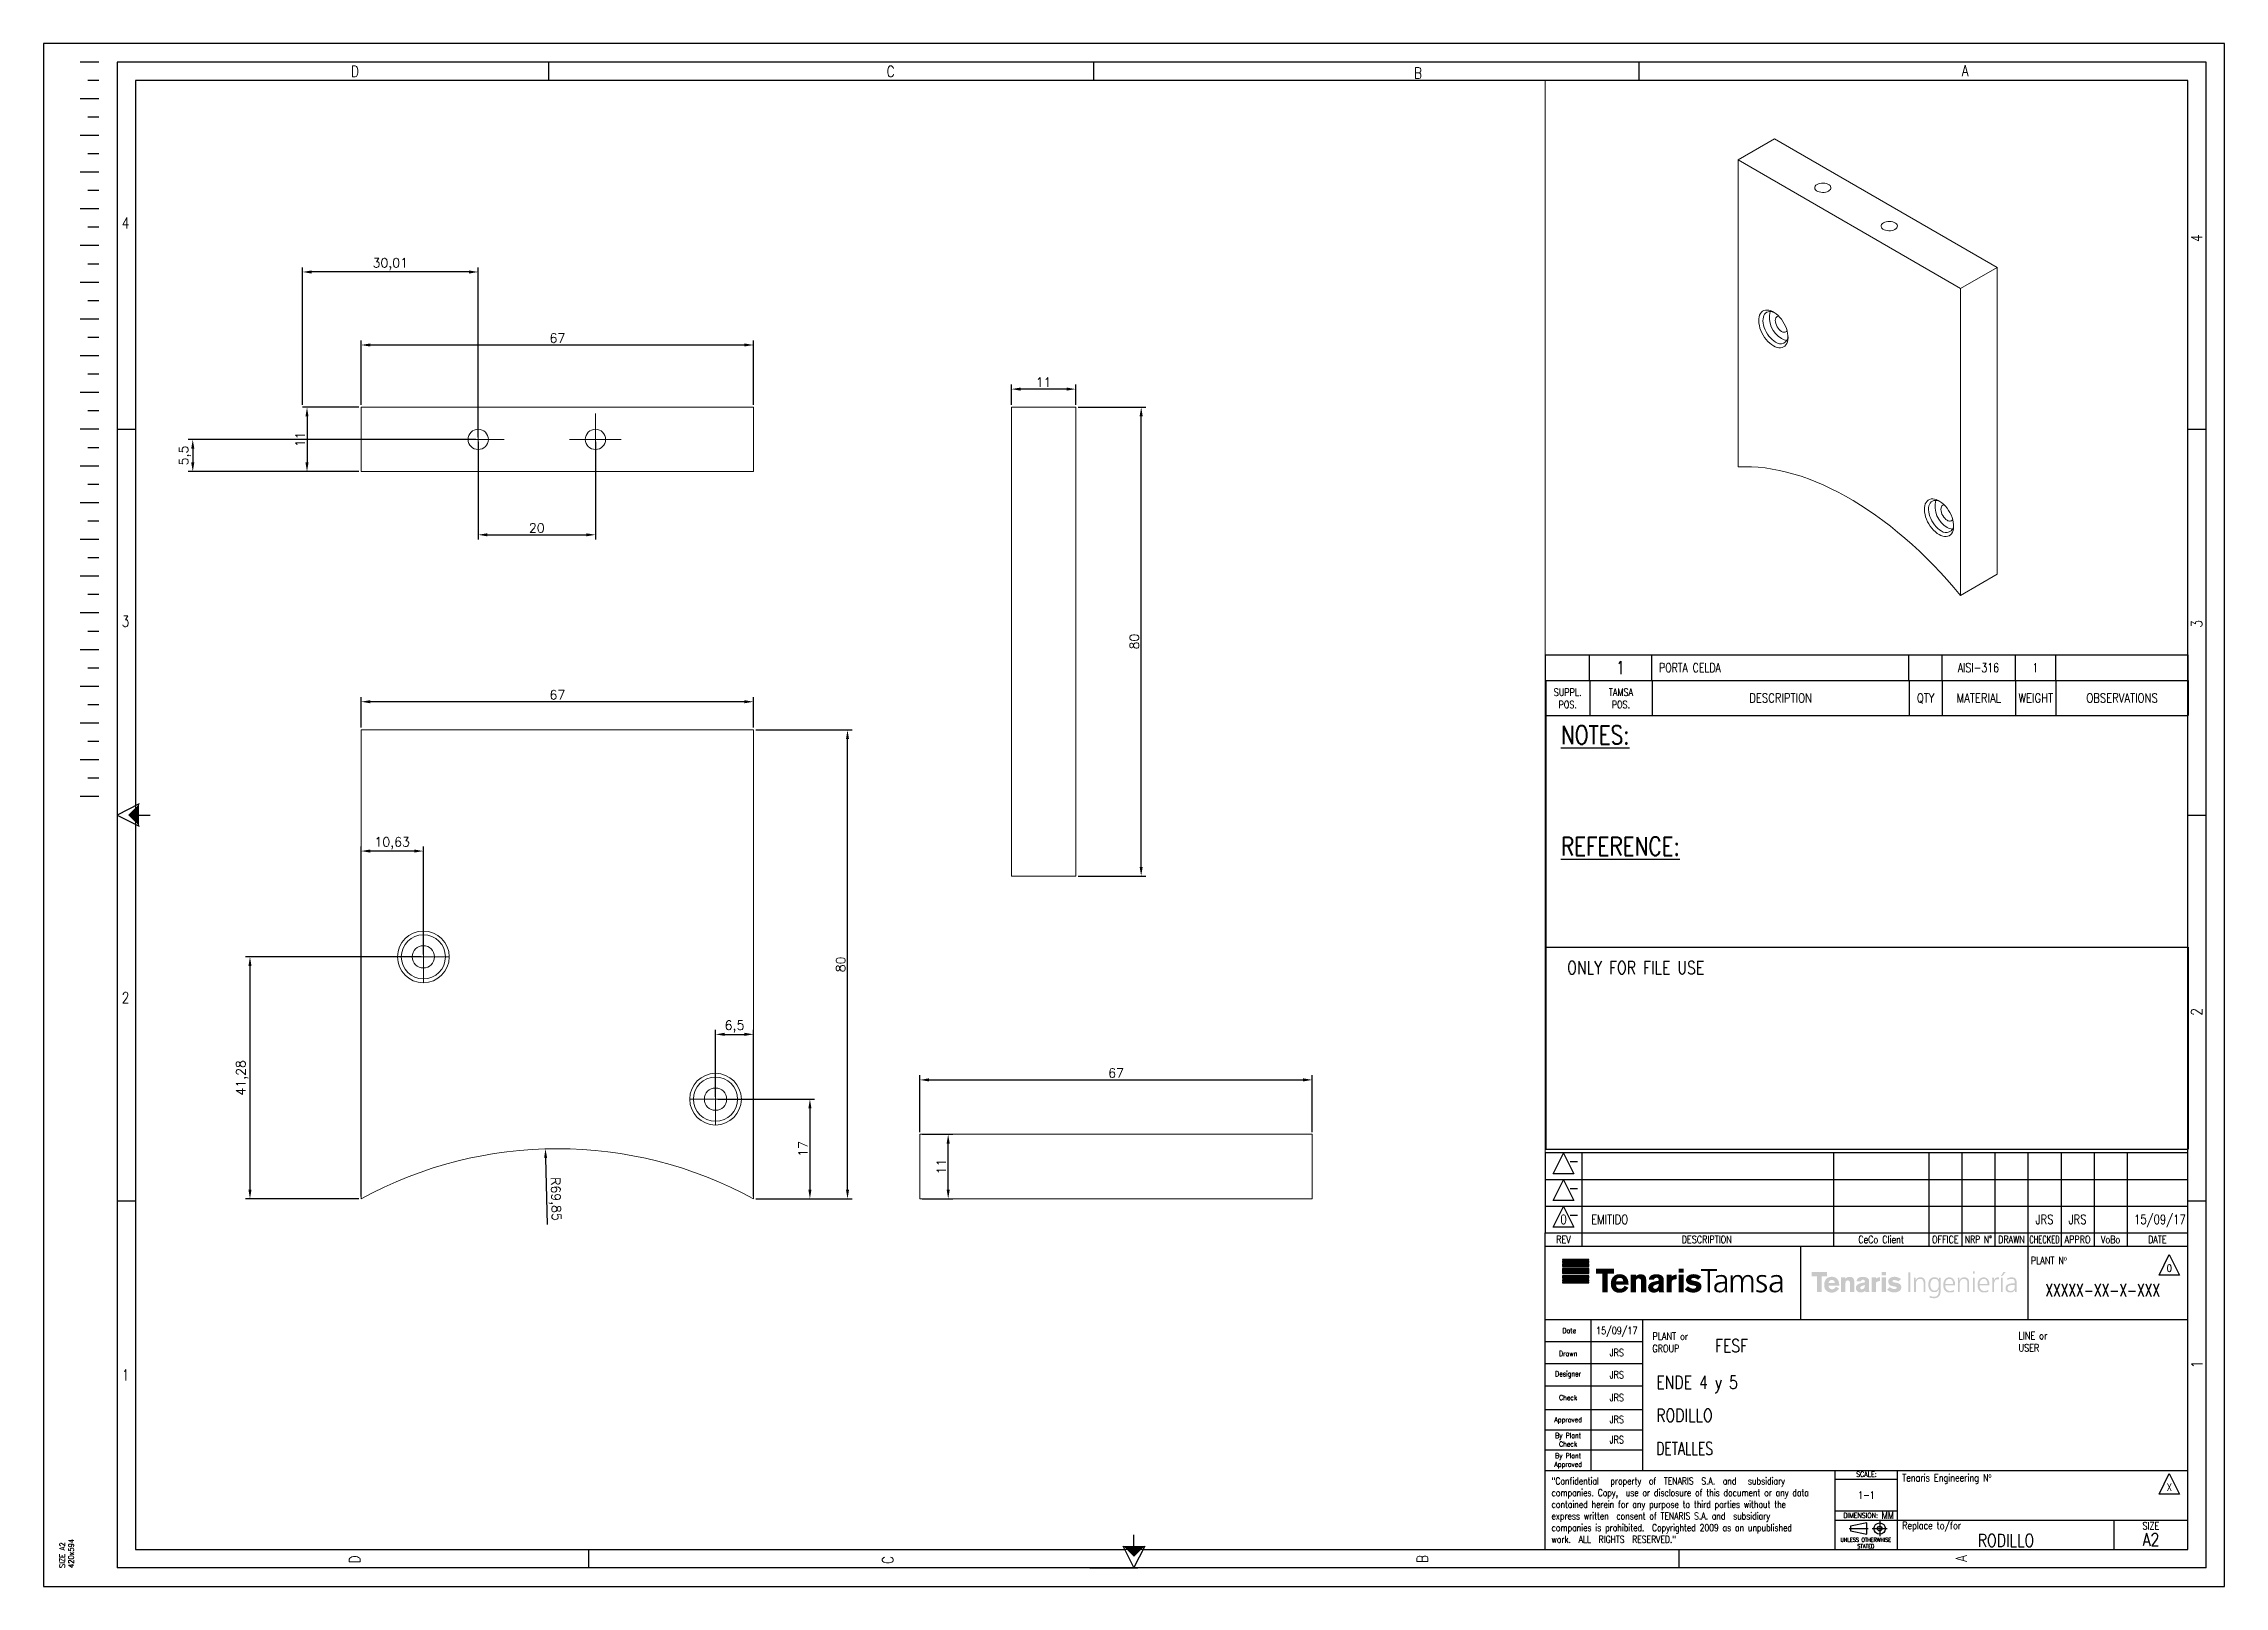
# Paper-space layout 'Cuadro de rotulación ISO A3' of a CAD drawing. Header units: millimetres. Extents: x -62 to 532, y -47 to 373.
# The model-space entities are those that its viewports show. They can reach past a viewport. Long polylines and large blocks are cut down to what shows.
import ezdxf
from ezdxf.enums import TextEntityAlignment as Align

# ---------------------------------------------------------------- set-up
doc = ezdxf.new("R2010")
doc.units = ezdxf.units.MM
doc.layers.add('99SIZE', color=1, linetype='Continuous')
doc.layers.add('M_TEXT', color=82, linetype='Continuous')
doc.styles.add('ESTILO 1', font='romans.shx', dxfattribs={"width": 0.8})
doc.styles.get("Standard").update_dxf_attribs({"font": 'simplex.shx'})
doc.dimstyles.new('ISO-25', dxfattribs={"dimtxt": 2.5, "dimasz": 2.5, "dimexe": 1.25, "dimexo": 0.625, "dimtad": 1, "dimtxsty": 'Standard', "dimcen": 2.5, "dimadec": 0, "dimazin": 0, "dimtfac": 1, "dimtmove": 0, "dimatfit": 3, "dimfxl": 1, "dimarcsym": 0})

psp = doc.layouts.new('Cuadro de rotulación ISO A3')

# ---------------------------------------------------------------- texts
at = {"layer": 'M_TEXT', "color": 6, "style": 'ESTILO 1', "width": 0.8}
for s, p in [('%%UNOTES:', (351.63, 181.83)), ('%%UREFERENCE:', (351.63, 151.533))]:
    psp.add_text(s, height=5.0001, dxfattribs=at).set_placement(p)

msp = doc.modelspace()

# ---------------------------------------------------------------- blocks, each defined once
blk = doc.blocks.new('SIZEA2')
at = {"color": 3}
for p, q in [((15, 415), (10, 415)), ((15, 410), (12, 410)), ((589, 415), (20, 415)), ((20, 415), (20, 5)), ((589, 5), (589, 415)), ((15, 405), (10, 405)), ((15, 400), (12, 400)), ((15, 395), (10, 395)), ((15, 390), (12, 390)), ((15, 385), (10, 385)), ((15, 375), (10, 375)), ((15, 380), (12, 380)), ((15, 370), (12, 370)), ((15, 365), (10, 365)), ((15, 360), (12, 360)), ((15, 355), (10, 355)), ((15, 345), (10, 345)), ((15, 350), (12, 350)), ((15, 340), (12, 340)), ((15, 335), (10, 335)), ((15, 330), (12, 330)), ((15, 325), (10, 325)), ((15, 315), (10, 315)), ((15, 320), (12, 320)), ((20, 315), (25, 315)), ((584, 315), (589, 315)), ((15, 310), (12, 310)), ((15, 305), (10, 305)), ((15, 300), (12, 300)), ((15, 295), (10, 295)), ((15, 290), (12, 290)), ((15, 285), (10, 285)), ((15, 280), (12, 280)), ((15, 275), (10, 275)), ((15, 270), (12, 270)), ((15, 265), (10, 265)), ((15, 260), (12, 260)), ((15, 255), (10, 255)), ((15, 250), (12, 250)), ((15, 245), (10, 245)), ((15, 240), (12, 240)), ((15, 235), (10, 235)), ((15, 230), (12, 230)), ((15, 225), (10, 225)), ((15, 220), (12, 220)), ((15, 215), (10, 215)), ((26, 213), (20, 210)), ((20, 210), (26, 207)), ((24.5, 210), (29, 210)), ((584, 210), (589, 210)), ((20, 105), (25, 105)), ((584, 105), (589, 105)), ((297, 9.5), (297, 14)), ((148.5, 5), (148.5, 10)), ((294, 11), (297, 5)), ((297, 5), (300, 11)), ((445.5, 5), (445.5, 10)), ((589, 5), (20, 5)), ((285, 5), (298, 5))]:
    blk.add_line(p, q, dxfattribs=at)
at = {"color": 6}
for p, q in [((25, 410), (25, 212.5)), ((584, 410), (25, 410)), ((584, 10), (584, 410)), ((25, 207.5), (25, 10)), ((25, 10), (294.5, 10)), ((299.5, 10), (584, 10))]:
    blk.add_line(p, q, dxfattribs=at)
at = {"color": 1}
blk.add_lwpolyline([(0, 0), (594, 0), (594, 420), (0, 420)], close=True, dxfattribs=at)
at = {"color": 3}
for points in [[(137.5, 415), (137.5, 410)], [(286, 415), (286, 410)], [(434.5, 415), (434.5, 410)]]:
    blk.add_lwpolyline(points, dxfattribs=at)
for points in [[(23, 210, 0, 6, 0), (26, 210, 6, 6, 0)], [(297, 8, 0, 6, 0), (297, 11, 6, 6, 0)]]:
    blk.add_lwpolyline(points, format="xyseb", dxfattribs=at)
at = {"color": 3, "style": 'ESTILO 1', "width": 0.8}
for s, p in [('D', (84.84, 410.95)), ('C', (230.69, 410.93)), ('B', (374.37, 410.48)), ('A', (523.38, 411.12)), ('4', (22.32, 369.71)), ('3', (22.32, 261.24)), ('2', (22.32, 158.8)), ('1', (22.32, 56.05))]:
    blk.add_text(s, height=3, dxfattribs=at).set_placement(p, align=Align.CENTER)
for s, p in [('4', (587.97, 367.04)), ('3', (587.97, 262.04)), ('2', (587.92, 156.4)), ('1', (588.01, 60.45)), ('D', (86.24, 7.33)), ('C', (231.43, 7.16)), ('B', (377.08, 7.44)), ('A', (523.85, 7.56))]:
    blk.add_text(s, height=3, rotation=90, dxfattribs=at).set_placement(p, align=Align.CENTER)
at = {"color": 3, "style": 'ESTILO 1', "width": 0.9}
for s, p in [('420x594', (8.25, 4.98)), ('SIZE A2', (5.82, 4.98))]:
    blk.add_text(s, height=1.5, rotation=90, dxfattribs=at).set_placement(p)
blk = doc.blocks.new('USE FOR FILE')
at = {"color": 6, "linetype": 'ByBlock', "lineweight": -2}
for p, q in [((-175, 55), (-175, 0)), ((-175, 55), (0, 55)), ((-175, 0), (0, 0))]:
    blk.add_line(p, q, dxfattribs=at)
at = {"color": 6}
for p in [(0, 55), (-175, 0)]:
    blk.add_line(p, (0, 0), dxfattribs=at)
at = {"color": 3, "style": 'ESTILO 1', "width": 0.8}
blk.add_text('ONLY FOR FILE USE', height=3.5, dxfattribs=at).set_placement((-150.47, 47.64), align=Align.CENTER)
blk = doc.blocks.new('LABEL_REV')
at = {"color": 1, "lineweight": 30}
for p, q in [((-175, 7.27), (0, 7.27)), ((-165, 7.27), (-165, 0)), ((-96.5, 7.27), (-96.5, 0)), ((-70.5, 7.27), (-70.5, 0)), ((-61.5, 7.27), (-61.5, 0)), ((-52.5, 7.27), (-52.5, 0)), ((-43.5, 7.27), (-43.5, 0)), ((-34.5, 7.27), (-34.5, 0)), ((-25.5, 7.27), (-25.5, 0)), ((-16.5, 7.27), (-16.5, 0))]:
    blk.add_line(p, q, dxfattribs=at)
at = {"color": 6}
blk.add_line((-175, 7.27), (-175, 0), dxfattribs=at)
at = {"color": 1}
for p, q in [((-172.8, 1.52), (-170, 7.12)), ((-170, 7.12), (-167.2, 1.52)), ((-167.2, 1.52), (-172.8, 1.52)), ((-168.16, 4.82), (-166.16, 4.82))]:
    blk.add_line(p, q, dxfattribs=at)
at = {"color": 3, "linetype": 'ByBlock', "lineweight": -2, "style": 'ESTILO 1', "width": 0.8, "flags": 8}
for tag, height, p in [('NUMBER', 1.4, (-167.3, 5.64)), ('REV_NU1', 2.5, (-170, 3.64)), ('CECO', 2.5, (-83.5, 3.64)), ('OFFICE', 2.5, (-66, 3.64)), ('NRP_NU1', 2.5, (-57, 3.64)), ('DRAWN', 2.5, (-48, 3.64)), ('CHECKED', 2.5, (-39, 3.64)), ('APPRO', 2.5, (-30, 3.64)), ('VOBO', 2.5, (-21, 3.64)), ('DATE', 2.5, (-8.25, 3.64))]:
    blk.add_attdef(tag, text='', height=height, dxfattribs=at).set_placement(p, align=Align.MIDDLE_CENTER)
blk.add_attdef('DESCRIPTION', text='', height=2.5, dxfattribs=at).set_placement((-162.5, 3.64), align=Align.MIDDLE_LEFT)
blk = doc.blocks.new('MAT_LIST_PAR_TITLE')
at = {"color": 6, "linetype": 'Continuous', "lineweight": -3}
for p, q in [((-175, 9.5), (0, 9.5)), ((-175, 9.5), (-175, 0)), ((0, 9.5), (0, 0)), ((-175, 0), (0, 0))]:
    blk.add_line(p, q, dxfattribs=at)
at = {"color": 4, "linetype": 'Continuous', "lineweight": -3}
for p, q in [((-163, 9.5), (-163, 0)), ((-146, 9.5), (-146, 0)), ((-76, 9.5), (-76, 0)), ((-67, 9.5), (-67, 0)), ((-47, 9.5), (-47, 0)), ((-36, 9.5), (-36, 0))]:
    blk.add_line(p, q, dxfattribs=at)
at = {"color": 1, "linetype": 'Continuous', "lineweight": -3, "style": 'ESTILO 1', "width": 0.8}
for s, height, p in [('SUPPL.', 2, (-169, 6.32)), ('TAMSA', 2, (-154.5, 6.32)), ('DESCRIPTION', 2.5, (-111, 4.75)), ('QTY', 2.5, (-71.5, 4.75)), ('MATERIAL', 2.5, (-57, 4.75)), ('WEIGHT', 2.5, (-41.5, 4.75)), ('OBSERVATIONS', 2.5, (-18, 4.75)), ('POS.', 2, (-169, 2.93)), ('POS.', 2, (-154.5, 2.93))]:
    blk.add_text(s, height=height, dxfattribs=at).set_placement(p, align=Align.MIDDLE_CENTER)
blk = doc.blocks.new('MAT-LIST-PAR')
at = {"color": 6, "linetype": 'Continuous', "lineweight": -3}
for p, q in [((-175, 7), (-175, 0)), ((0, 7), (0, 0))]:
    blk.add_line(p, q, dxfattribs=at)
at = {"color": 1, "linetype": 'Continuous', "lineweight": -3}
for p, q in [((-175, 7), (0, 7)), ((-175, 0), (0, 0))]:
    blk.add_line(p, q, dxfattribs=at)
at = {"color": 4, "linetype": 'Continuous', "lineweight": -3}
for p, q in [((-163, 7), (-163, 0)), ((-146, 7), (-146, 0)), ((-76, 7), (-76, 0)), ((-67, 7), (-67, 0)), ((-47, 7), (-47, 0)), ((-36, 7), (-36, 0))]:
    blk.add_line(p, q, dxfattribs=at)
at = {"color": 6, "linetype": 'Continuous', "style": 'ESTILO 1', "width": 0.75}
blk.add_attdef('A1', text='', height=3.5, dxfattribs=at).set_placement((-169, 3.5), align=Align.MIDDLE_CENTER)
at = {"color": 4, "linetype": 'Continuous', "style": 'ESTILO 1', "width": 0.75}
blk.add_attdef('A2', text='', height=3.5, dxfattribs=at).set_placement((-154.5, 3.5), align=Align.MIDDLE_CENTER)
at = {"color": 3, "linetype": 'Continuous', "style": 'ESTILO 1', "width": 0.75}
blk.add_attdef('A3', text='', height=2.5, dxfattribs=at).set_placement((-144, 3.5), align=Align.MIDDLE_LEFT)
for tag, p in [('A4', (-71.5, 3.5)), ('A5', (-57, 3.5)), ('A6', (-41.5, 3.5)), ('A7', (-18, 3.5))]:
    blk.add_attdef(tag, text='', height=2.5, dxfattribs=at).set_placement(p, align=Align.MIDDLE_CENTER)
blk = doc.blocks.new('TEN_ING_')
h = blk.add_hatch(color=252)
h.paths.add_polyline_path([(-8.81, 1.5), (-7.63, 1.5), (-7.63, -2.55), (-8.81, -2.55)])
h.paths.add_polyline_path([(-8.81, 2.92), (-7.63, 2.92), (-7.63, 2), (-8.81, 2)])
h.paths.add_polyline_path([(-27.96, 1.77), (-27.96, 2.92), (-23.75, 2.92), (-23.75, 1.77), (-25.23, 1.77), (-25.23, -2.55), (-26.47, -2.55), (-26.47, 1.77)])
edge = h.paths.add_edge_path()
edge.add_spline(control_points=[(-3.58, 1.01), (-3.67, 1.08), (-3.94, 1.26), (-4.4, 1.46), (-4.91, 1.59), (-5.41, 1.64), (-5.96, 1.56), (-6.53, 1.35), (-6.95, 0.93), (-7.09, 0.47), (-7.05, 0.03), (-6.9, -0.35), (-6.57, -0.68), (-6.15, -0.84), (-5.66, -0.96), (-5.25, -1.05), (-4.93, -1.09), (-4.79, -1.19), (-4.73, -1.35), (-4.77, -1.53), (-4.95, -1.64), (-5.17, -1.68), (-5.49, -1.71), (-5.85, -1.66), (-6.19, -1.52), (-6.44, -1.36), (-6.57, -1.24), (-6.62, -1.19)], knot_values=[0, 0, 0, 0, 0.399271, 1.136095, 1.727622, 2.247624, 2.887707, 3.681157, 4.306028, 4.925088, 5.279242, 5.84298, 6.338693, 6.839623, 7.400574, 8.113968, 8.33972, 8.510623, 8.672563, 8.903104, 9.089233, 9.373704, 9.702067, 10.219632, 10.63232, 10.980615, 11.241814, 11.241814, 11.241814, 11.241814], degree=3, periodic=0)
edge.add_line((-6.62, -1.19), (-7.37, -1.87))
edge.add_spline(control_points=[(-7.37, -1.87), (-7.3, -1.93), (-7.13, -2.09), (-6.8, -2.3), (-6.36, -2.51), (-5.89, -2.63), (-5.43, -2.66), (-4.98, -2.63), (-4.53, -2.51), (-4.1, -2.31), (-3.76, -2.05), (-3.56, -1.69), (-3.5, -1.37), (-3.51, -1.02), (-3.63, -0.66), (-3.91, -0.33), (-4.4, -0.08), (-5.02, 0.04), (-5.58, 0.09), (-5.86, 0.27), (-5.91, 0.42), (-5.87, 0.57), (-5.73, 0.7), (-5.47, 0.73), (-5.14, 0.73), (-4.82, 0.64), (-4.56, 0.52), (-4.41, 0.42), (-4.34, 0.36), (-4.31, 0.33)], knot_values=[0, 0, 0, 0, 0.328412, 0.833225, 1.334639, 2.057367, 2.511304, 2.954609, 3.633942, 4.120492, 4.608725, 5.131707, 5.50991, 5.752789, 6.333127, 6.8221, 7.230566, 8.242179, 9.021353, 9.171768, 9.374727, 9.5065, 9.705905, 10.02206, 10.391366, 10.852415, 11.169267, 11.385485, 11.498287, 11.498287, 11.498287, 11.498287], degree=3, periodic=0)
edge.add_line((-4.31, 0.33), (-3.58, 1.01))
edge = h.paths.add_edge_path()
edge.add_spline(control_points=[(-9.26, 0.48), (-9.4, 0.45), (-9.64, 0.41), (-9.96, 0.36), (-10.18, 0.25), (-10.31, 0.1), (-10.38, -0.05), (-10.4, -0.15), (-10.4, -0.2)], knot_values=[0, 0, 0, 0, 0.497627, 0.842113, 1.141294, 1.335478, 1.542572, 1.701441, 1.701441, 1.701441, 1.701441], degree=3, periodic=0)
edge.add_line((-10.4, -0.2), (-10.4, -2.55))
edge.add_line((-10.4, -2.55), (-11.59, -2.55))
edge.add_line((-11.59, -2.55), (-11.59, 1.5))
edge.add_line((-11.59, 1.5), (-10.43, 1.5))
edge.add_line((-10.43, 1.5), (-10.43, 1.07))
edge.add_spline(control_points=[(-10.43, 1.07), (-10.39, 1.1), (-10.29, 1.18), (-10.11, 1.29), (-9.88, 1.4), (-9.64, 1.48), (-9.43, 1.52), (-9.31, 1.53), (-9.26, 1.54)], knot_values=[0, 0, 0, 0, 0.176999, 0.44867, 0.740301, 1.088524, 1.324296, 1.49515, 1.49515, 1.49515, 1.49515], degree=3, periodic=0)
edge.add_line((-9.26, 1.54), (-9.26, 0.48))
edge = h.paths.add_edge_path(flags=16)
edge.add_spline(control_points=[(-13.43, -0.72), (-13.43, -0.75), (-13.44, -0.83), (-13.45, -0.99), (-13.49, -1.23), (-13.63, -1.49), (-13.89, -1.69), (-14.12, -1.77), (-14.31, -1.78), (-14.46, -1.76), (-14.59, -1.66), (-14.67, -1.53), (-14.69, -1.37), (-14.66, -1.2), (-14.53, -1.03), (-14.3, -0.91), (-13.93, -0.79), (-13.64, -0.69), (-13.43, -0.62)], knot_values=[0, 0, 0, 0, 0.09337, 0.286814, 0.547382, 0.938412, 1.31736, 1.642302, 1.805383, 1.973424, 2.15035, 2.364126, 2.505923, 2.687293, 2.955714, 3.247306, 3.571033, 4.331968, 4.331968, 4.331968, 4.331968], degree=3, periodic=0)
edge.add_line((-13.43, -0.62), (-13.43, -0.72))
edge = h.paths.add_edge_path()
edge.add_spline(control_points=[(-12.26, -1.84), (-12.26, -1.97), (-12.26, -2.13), (-12.24, -2.35), (-12.2, -2.46), (-12.16, -2.53), (-12.15, -2.55)], knot_values=[0, 0, 0, 0, 0.437713, 0.591903, 0.742883, 0.857524, 0.857524, 0.857524, 0.857524], degree=3, periodic=0)
edge.add_line((-12.15, -2.55), (-13.32, -2.55))
edge.add_line((-13.32, -2.55), (-13.32, -2.18))
edge.add_spline(control_points=[(-13.32, -2.18), (-13.4, -2.25), (-13.58, -2.4), (-13.91, -2.55), (-14.25, -2.64), (-14.56, -2.66), (-14.86, -2.64), (-15.13, -2.56), (-15.41, -2.4), (-15.65, -2.16), (-15.82, -1.83), (-15.88, -1.52), (-15.88, -1.21), (-15.77, -0.88), (-15.54, -0.56), (-15.19, -0.34), (-14.79, -0.18), (-14.29, -0.06), (-13.83, 0.03), (-13.52, 0.09), (-13.43, 0.1)], knot_values=[0, 0, 0, 0, 0.373306, 0.830164, 1.256683, 1.588164, 1.930752, 2.284027, 2.579193, 3.042074, 3.468048, 3.854009, 4.138869, 4.570806, 5.02523, 5.514353, 5.974997, 6.53957, 7.317107, 7.63227, 7.63227, 7.63227, 7.63227], degree=3, periodic=0)
edge.add_line((-13.43, 0.1), (-13.43, 0.32))
edge.add_spline(control_points=[(-13.43, 0.32), (-13.43, 0.34), (-13.44, 0.41), (-13.47, 0.53), (-13.53, 0.66), (-13.65, 0.76), (-13.78, 0.81), (-13.93, 0.83), (-14.08, 0.81), (-14.23, 0.75), (-14.35, 0.66), (-14.44, 0.55), (-14.49, 0.45), (-14.51, 0.37), (-14.52, 0.34)], knot_values=[0, 0, 0, 0, 0.079599, 0.232788, 0.417772, 0.583404, 0.7566, 0.928374, 1.094064, 1.292103, 1.480116, 1.627295, 1.777389, 1.88851, 1.88851, 1.88851, 1.88851], degree=3, periodic=0)
edge.add_line((-14.52, 0.34), (-15.71, 0.34))
edge.add_spline(control_points=[(-15.71, 0.34), (-15.71, 0.38), (-15.7, 0.49), (-15.66, 0.69), (-15.56, 0.91), (-15.4, 1.13), (-15.19, 1.32), (-14.91, 1.48), (-14.56, 1.55), (-14.17, 1.59), (-13.77, 1.6), (-13.41, 1.56), (-13.11, 1.47), (-12.87, 1.38), (-12.66, 1.26), (-12.5, 1.12), (-12.38, 0.95), (-12.31, 0.78), (-12.27, 0.63), (-12.27, 0.53), (-12.26, 0.49)], knot_values=[0, 0, 0, 0, 0.132643, 0.399282, 0.69561, 0.9796, 1.348249, 1.678263, 2.086494, 2.601994, 3.04493, 3.50666, 3.848379, 4.158036, 4.396642, 4.679586, 4.907476, 5.119252, 5.307411, 5.462629, 5.462629, 5.462629, 5.462629], degree=3, periodic=0)
edge.add_line((-12.26, 0.49), (-12.26, -1.84))
edge = h.paths.add_edge_path()
edge.add_spline(control_points=[(-18.71, -0.27), (-18.71, -0.19), (-18.7, -0.02), (-18.67, 0.19), (-18.61, 0.36), (-18.5, 0.48), (-18.35, 0.58), (-18.17, 0.64), (-17.97, 0.63), (-17.8, 0.57), (-17.66, 0.47), (-17.54, 0.32), (-17.5, 0.08), (-17.5, -0.11), (-17.5, -0.23)], knot_values=[0, 0, 0, 0, 0.285863, 0.59271, 0.745685, 0.936131, 1.125844, 1.373008, 1.610419, 1.81454, 2.000288, 2.204391, 2.452722, 2.866122, 2.866122, 2.866122, 2.866122], degree=3, periodic=0)
edge.add_line((-17.5, -0.23), (-17.5, -2.55))
edge.add_line((-17.5, -2.55), (-16.31, -2.55))
edge.add_line((-16.31, -2.55), (-16.31, 0.2))
edge.add_spline(control_points=[(-16.31, 0.2), (-16.31, 0.27), (-16.31, 0.42), (-16.34, 0.66), (-16.41, 0.94), (-16.57, 1.2), (-16.81, 1.42), (-17.13, 1.56), (-17.49, 1.58), (-17.84, 1.59), (-18.16, 1.51), (-18.4, 1.4), (-18.58, 1.26), (-18.67, 1.17), (-18.71, 1.13)], knot_values=[0, 0, 0, 0, 0.244036, 0.523952, 0.861003, 1.224098, 1.603253, 1.964267, 2.409781, 2.861108, 3.188047, 3.558044, 3.792738, 3.991909, 3.991909, 3.991909, 3.991909], degree=3, periodic=0)
edge.add_line((-18.71, 1.13), (-18.71, 1.48))
edge.add_line((-18.71, 1.48), (-19.91, 1.48))
edge.add_line((-19.91, 1.48), (-19.91, -2.55))
edge.add_line((-19.91, -2.55), (-18.71, -2.55))
edge.add_line((-18.71, -2.55), (-18.71, -0.27))
edge = h.paths.add_edge_path(flags=16)
edge.add_spline(control_points=[(-21.64, -0.03), (-21.64, 0.03), (-21.65, 0.18), (-21.74, 0.41), (-21.92, 0.61), (-22.13, 0.72), (-22.33, 0.77), (-22.54, 0.76), (-22.75, 0.71), (-22.96, 0.6), (-23.13, 0.41), (-23.23, 0.22), (-23.27, 0.07), (-23.28, -0.01), (-23.28, -0.03)], knot_values=[0, 0, 0, 0, 0.202113, 0.526101, 0.867714, 1.111862, 1.353264, 1.577882, 1.826031, 2.119151, 2.402075, 2.686328, 2.8714, 2.952939, 2.952939, 2.952939, 2.952939], degree=3, periodic=0)
edge.add_line((-23.28, -0.03), (-21.64, -0.03))
edge = h.paths.add_edge_path()
edge.add_spline(control_points=[(-20.45, -1.55), (-20.52, -1.66), (-20.69, -1.92), (-21.05, -2.24), (-21.46, -2.49), (-21.88, -2.63), (-22.26, -2.7), (-22.7, -2.7), (-23.2, -2.6), (-23.74, -2.34), (-24.28, -1.85), (-24.49, -1.12), (-24.54, -0.27), (-24.33, 0.49), (-23.86, 1.23), (-23.15, 1.55), (-22.43, 1.65), (-21.8, 1.57), (-21.23, 1.32), (-20.83, 0.93), (-20.57, 0.42), (-20.46, -0.08), (-20.4, -0.5), (-20.4, -0.71), (-20.4, -0.77)], knot_values=[0, 0, 0, 0, 0.456267, 1.099144, 1.657017, 2.145043, 2.629013, 3.01414, 3.701276, 4.37252, 5.111486, 6.195181, 6.914646, 8.090064, 8.904967, 9.92021, 10.671793, 11.462141, 12.087513, 12.841196, 13.369829, 14.069397, 14.63273, 14.833215, 14.833215, 14.833215, 14.833215], degree=3, periodic=0)
edge.add_line((-20.4, -0.77), (-23.29, -0.77))
edge.add_spline(control_points=[(-23.29, -0.77), (-23.29, -0.81), (-23.29, -0.94), (-23.26, -1.14), (-23.13, -1.38), (-22.94, -1.59), (-22.69, -1.73), (-22.43, -1.79), (-22.16, -1.78), (-21.88, -1.69), (-21.64, -1.52), (-21.46, -1.31), (-21.38, -1.14), (-21.35, -1.07)], knot_values=[0, 0, 0, 0, 0.147257, 0.430738, 0.727048, 1.069798, 1.423816, 1.694778, 2.016362, 2.355334, 2.697924, 3.034397, 3.326325, 3.326325, 3.326325, 3.326325], degree=3, periodic=0)
edge.add_line((-21.35, -1.07), (-20.45, -1.55))
h = blk.add_hatch(color=253)
edge = h.paths.add_edge_path(flags=16)
edge.add_spline(control_points=[(5.56, 1.06), (5.46, 1.05), (5.22, 1.03), (4.89, 0.86), (4.6, 0.52), (4.45, 0.04), (4.39, -0.47), (4.42, -1), (4.54, -1.49), (4.82, -1.91), (5.19, -2.12), (5.55, -2.14), (5.91, -2.11), (6.29, -1.91), (6.53, -1.52), (6.69, -1.07), (6.73, -0.6), (6.7, -0.13), (6.62, 0.29), (6.45, 0.67), (6.15, 0.95), (5.82, 1.03), (5.63, 1.05), (5.56, 1.06)], knot_values=[0, 0, 0, 0, 0.269787, 0.586035, 0.917124, 1.348925, 1.826987, 2.207893, 2.668583, 3.088199, 3.440392, 3.692069, 3.975382, 4.340345, 4.717667, 5.0979, 5.525818, 5.890305, 6.285075, 6.603544, 6.925197, 7.26314, 7.422704, 7.422704, 7.422704, 7.422704], degree=3, periodic=0)
h.paths.add_polyline_path([(-1.58, 2.84), (-1.05, 2.84), (-1.05, -2.55), (-1.58, -2.55)])
h.paths.add_polyline_path([(24.31, 2.9), (24.93, 2.9), (23.95, 1.79), (23.6, 1.79)])
h.paths.add_polyline_path([(23.65, 1.38), (24.14, 1.38), (24.14, -2.55), (23.65, -2.55)])
h.paths.add_polyline_path([(16.03, 3.08), (16.52, 3.08), (16.52, 2.43), (16.03, 2.43)])
h.paths.add_polyline_path([(16.03, 1.38), (16.52, 1.38), (16.52, -2.55), (16.03, -2.55)])
edge = h.paths.add_edge_path()
edge.add_spline(control_points=[(6.72, -1.78), (6.69, -1.83), (6.64, -1.95), (6.51, -2.14), (6.32, -2.32), (6.08, -2.46), (5.81, -2.54), (5.55, -2.56), (5.3, -2.55), (5.04, -2.51), (4.79, -2.41), (4.56, -2.27), (4.37, -2.1), (4.22, -1.89), (4.05, -1.62), (3.93, -1.25), (3.85, -0.78), (3.86, -0.28), (3.94, 0.24), (4.11, 0.72), (4.39, 1.12), (4.76, 1.36), (5.16, 1.46), (5.52, 1.48), (5.88, 1.46), (6.22, 1.39), (6.47, 1.21), (6.62, 1.05), (6.69, 0.96), (6.71, 0.94)], knot_values=[0, 0, 0, 0, 0.137361, 0.335487, 0.55215, 0.800707, 1.03239, 1.248931, 1.449822, 1.656237, 1.910576, 2.112194, 2.346466, 2.548706, 2.758862, 3.141242, 3.52186, 3.940118, 4.399787, 4.822176, 5.211133, 5.595686, 5.926187, 6.21634, 6.518802, 6.812639, 7.092636, 7.280167, 7.360994, 7.360994, 7.360994, 7.360994], degree=3, periodic=0)
edge.add_line((6.71, 0.94), (6.73, 0.94))
edge.add_line((6.73, 0.94), (6.73, 1.38))
edge.add_line((6.73, 1.38), (7.21, 1.38))
edge.add_line((7.21, 1.38), (7.21, -2.24))
edge.add_spline(control_points=[(7.21, -2.24), (7.21, -2.31), (7.21, -2.47), (7.18, -2.73), (7.12, -3.02), (7.01, -3.3), (6.87, -3.55), (6.71, -3.76), (6.48, -3.95), (6.18, -4.11), (5.82, -4.2), (5.45, -4.23), (5.09, -4.21), (4.75, -4.16), (4.44, -4.09), (4.26, -4.03), (4.18, -4.01)], knot_values=[0, 0, 0, 0, 0.168052, 0.388617, 0.663052, 0.919167, 1.140017, 1.360227, 1.604519, 1.877252, 2.210829, 2.516664, 2.808685, 3.105538, 3.391264, 3.595345, 3.595345, 3.595345, 3.595345], degree=3, periodic=0)
edge.add_line((4.18, -4.01), (4.22, -3.52))
edge.add_spline(control_points=[(4.22, -3.52), (4.29, -3.55), (4.42, -3.61), (4.63, -3.69), (4.89, -3.76), (5.18, -3.8), (5.51, -3.8), (5.8, -3.77), (6.12, -3.67), (6.38, -3.46), (6.56, -3.16), (6.66, -2.82), (6.71, -2.44), (6.73, -2.1), (6.73, -1.87), (6.73, -1.78)], knot_values=[0, 0, 0, 0, 0.190646, 0.354424, 0.565088, 0.870341, 1.091917, 1.374858, 1.621837, 1.916724, 2.18193, 2.495329, 2.796398, 3.134608, 3.36271, 3.36271, 3.36271, 3.36271], degree=3, periodic=0)
edge.add_line((6.73, -1.78), (6.72, -1.78))
edge = h.paths.add_edge_path(flags=16)
edge.add_spline(control_points=[(27.42, -0.81), (27.42, -0.85), (27.42, -0.96), (27.4, -1.12), (27.38, -1.3), (27.35, -1.5), (27.26, -1.7), (27.12, -1.9), (26.93, -2.09), (26.65, -2.2), (26.36, -2.23), (26.11, -2.23), (25.87, -2.18), (25.66, -2.08), (25.51, -1.91), (25.44, -1.71), (25.43, -1.49), (25.45, -1.26), (25.55, -1.03), (25.75, -0.83), (26.08, -0.7), (26.44, -0.63), (26.79, -0.59), (27.11, -0.58), (27.32, -0.57), (27.42, -0.57)], knot_values=[0, 0, 0, 0, 0.107148, 0.257186, 0.40706, 0.559186, 0.763072, 0.952856, 1.172434, 1.44512, 1.685402, 1.884487, 2.087427, 2.276446, 2.469674, 2.632784, 2.800412, 3.021573, 3.204252, 3.412254, 3.730801, 4.053538, 4.344008, 4.614797, 4.864947, 4.864947, 4.864947, 4.864947], degree=3, periodic=0)
edge.add_line((27.42, -0.57), (27.42, -0.81))
edge = h.paths.add_edge_path()
edge.add_spline(control_points=[(27.32, -0.15), (27.24, -0.16), (27.04, -0.16), (26.75, -0.17), (26.37, -0.19), (26, -0.26), (25.6, -0.39), (25.32, -0.56), (25.12, -0.78), (25, -0.97), (24.92, -1.22), (24.9, -1.46), (24.91, -1.67), (24.94, -1.85), (25, -2.03), (25.1, -2.2), (25.24, -2.35), (25.42, -2.48), (25.63, -2.58), (25.86, -2.63), (26.06, -2.65), (26.26, -2.65), (26.45, -2.64), (26.68, -2.58), (26.89, -2.49), (27.06, -2.38), (27.21, -2.26), (27.33, -2.13), (27.41, -2.01), (27.44, -1.94), (27.45, -1.92)], knot_values=[0, 0, 0, 0, 0.193768, 0.488354, 0.739076, 1.156179, 1.42254, 1.79226, 1.972422, 2.149718, 2.374534, 2.616594, 2.752877, 2.886899, 3.082623, 3.225787, 3.383685, 3.585017, 3.784846, 3.969852, 4.173976, 4.283987, 4.467456, 4.666156, 4.860939, 5.030723, 5.182383, 5.3388, 5.476243, 5.534452, 5.534452, 5.534452, 5.534452], degree=3, periodic=0)
edge.add_line((27.45, -1.92), (27.46, -1.92))
edge.add_line((27.46, -1.92), (27.46, -2.55))
edge.add_line((27.46, -2.55), (27.94, -2.55))
edge.add_spline(control_points=[(27.94, -2.55), (27.94, -2.5), (27.93, -2.38), (27.91, -2.18), (27.91, -1.96), (27.91, -1.66), (27.91, -1.29), (27.91, -0.76), (27.91, -0.28), (27.91, 0.14), (27.89, 0.39), (27.85, 0.61), (27.78, 0.83), (27.67, 1.03), (27.51, 1.21), (27.32, 1.33), (27.08, 1.42), (26.82, 1.46), (26.5, 1.48), (26.19, 1.45), (25.88, 1.39), (25.64, 1.32), (25.47, 1.25), (25.39, 1.22), (25.36, 1.2)], knot_values=[0, 0, 0, 0, 0.126888, 0.310317, 0.495221, 0.692834, 1.05776, 1.425289, 2.018231, 2.25818, 2.4825, 2.648001, 2.834777, 3.042362, 3.238568, 3.415364, 3.605456, 3.869853, 4.092093, 4.405551, 4.643689, 4.89282, 5.027878, 5.102717, 5.102717, 5.102717, 5.102717], degree=3, periodic=0)
edge.add_line((25.36, 1.2), (25.36, 0.73))
edge.add_spline(control_points=[(25.36, 0.73), (25.42, 0.77), (25.52, 0.83), (25.69, 0.9), (25.88, 0.97), (26.08, 1.02), (26.28, 1.05), (26.46, 1.06), (26.62, 1.05), (26.77, 1.04), (26.92, 1), (27.05, 0.95), (27.17, 0.86), (27.26, 0.75), (27.32, 0.63), (27.37, 0.5), (27.4, 0.34), (27.42, 0.17), (27.42, 0.01), (27.42, -0.08), (27.42, -0.13)], knot_values=[0, 0, 0, 0, 0.158681, 0.299743, 0.470798, 0.64865, 0.823252, 0.974967, 1.101923, 1.234414, 1.353201, 1.477409, 1.592563, 1.719084, 1.825221, 1.927101, 2.073886, 2.231292, 2.359971, 2.472693, 2.472693, 2.472693, 2.472693], degree=3, periodic=0)
edge.add_line((27.42, -0.13), (27.42, -0.15))
edge.add_line((27.42, -0.15), (27.32, -0.15))
edge = h.paths.add_edge_path()
edge.add_spline(control_points=[(23.07, 1.43), (23.03, 1.44), (22.92, 1.46), (22.71, 1.49), (22.47, 1.45), (22.24, 1.32), (22.04, 1.16), (21.88, 0.95), (21.78, 0.77), (21.75, 0.66), (21.73, 0.63)], knot_values=[0, 0, 0, 0, 0.104252, 0.288802, 0.5287, 0.69657, 0.944334, 1.174748, 1.353474, 1.453036, 1.453036, 1.453036, 1.453036], degree=3, periodic=0)
edge.add_line((21.73, 0.63), (21.72, 0.63))
edge.add_line((21.72, 0.63), (21.72, 1.38))
edge.add_line((21.72, 1.38), (21.23, 1.38))
edge.add_spline(control_points=[(21.23, 1.38), (21.23, 1.34), (21.24, 1.23), (21.25, 1.08), (21.26, 0.88), (21.26, 0.69), (21.26, 0.51), (21.26, 0.41), (21.26, 0.37)], knot_values=[0, 0, 0, 0, 0.100453, 0.263195, 0.399832, 0.583564, 0.751765, 0.846088, 0.846088, 0.846088, 0.846088], degree=3, periodic=0)
edge.add_line((21.26, 0.37), (21.26, -2.55))
edge.add_line((21.26, -2.55), (21.75, -2.55))
edge.add_line((21.75, -2.55), (21.75, -0.6))
edge.add_spline(control_points=[(21.75, -0.6), (21.75, -0.54), (21.76, -0.39), (21.78, -0.11), (21.84, 0.23), (21.99, 0.55), (22.18, 0.8), (22.42, 0.93), (22.65, 0.97), (22.87, 0.96), (23, 0.93), (23.07, 0.92)], knot_values=[0, 0, 0, 0, 0.144784, 0.388955, 0.699766, 1.003707, 1.261417, 1.484277, 1.681603, 1.8376, 2.020864, 2.020864, 2.020864, 2.020864], degree=3, periodic=0)
edge.add_line((23.07, 0.92), (23.07, 1.43))
edge = h.paths.add_edge_path()
edge.add_spline(control_points=[(14.49, -0.14), (14.49, -0.11), (14.49, -0.06), (14.48, 0.03), (14.48, 0.11), (14.46, 0.2), (14.45, 0.29), (14.43, 0.39), (14.39, 0.49), (14.36, 0.58), (14.31, 0.68), (14.24, 0.78), (14.14, 0.88), (14.02, 0.96), (13.86, 1.02), (13.69, 1.05), (13.51, 1.06), (13.33, 1.04), (13.17, 1), (13.02, 0.94), (12.9, 0.86), (12.78, 0.76), (12.67, 0.63), (12.59, 0.5), (12.51, 0.33), (12.45, 0.13), (12.41, -0.11), (12.4, -0.27), (12.39, -0.35)], knot_values=[0, 0, 0, 0, 0.061903, 0.137803, 0.213866, 0.271945, 0.356573, 0.444336, 0.529707, 0.619003, 0.701223, 0.810742, 0.90695, 1.047162, 1.182878, 1.338496, 1.479812, 1.637329, 1.780335, 1.900012, 2.029128, 2.15435, 2.294196, 2.433329, 2.563775, 2.745472, 2.975545, 3.158485, 3.158485, 3.158485, 3.158485], degree=3, periodic=0)
edge.add_line((12.39, -0.35), (12.39, -2.55))
edge.add_line((12.39, -2.55), (11.91, -2.55))
edge.add_line((11.91, -2.55), (11.91, 0.37))
edge.add_spline(control_points=[(11.91, 0.37), (11.91, 0.41), (11.91, 0.51), (11.91, 0.69), (11.9, 0.88), (11.9, 1.08), (11.89, 1.23), (11.88, 1.34), (11.88, 1.38)], knot_values=[0, 0, 0, 0, 0.094324, 0.262525, 0.446257, 0.582893, 0.745635, 0.846088, 0.846088, 0.846088, 0.846088], degree=3, periodic=0)
edge.add_line((11.88, 1.38), (12.35, 1.38))
edge.add_line((12.35, 1.38), (12.35, 0.68))
edge.add_line((12.35, 0.68), (12.37, 0.68))
edge.add_spline(control_points=[(12.37, 0.68), (12.39, 0.73), (12.45, 0.84), (12.56, 1.01), (12.71, 1.17), (12.87, 1.3), (13.04, 1.38), (13.21, 1.44), (13.4, 1.47), (13.58, 1.47), (13.76, 1.47), (13.91, 1.46), (14.09, 1.43), (14.27, 1.37), (14.44, 1.28), (14.58, 1.15), (14.68, 1.04), (14.76, 0.92), (14.82, 0.8), (14.88, 0.64), (14.94, 0.45), (14.96, 0.27), (14.98, 0.1), (14.98, 0.02), (14.98, -0.02)], knot_values=[0, 0, 0, 0, 0.134158, 0.32034, 0.507992, 0.683315, 0.831779, 0.973991, 1.141292, 1.3192, 1.422512, 1.581707, 1.715034, 1.861177, 2.051553, 2.201264, 2.334318, 2.430134, 2.550993, 2.695455, 2.84332, 3.044904, 3.166147, 3.257401, 3.257401, 3.257401, 3.257401], degree=3, periodic=0)
edge.add_line((14.98, -0.02), (14.98, -2.55))
edge.add_line((14.98, -2.55), (14.49, -2.55))
edge.add_line((14.49, -2.55), (14.49, -0.14))
edge = h.paths.add_edge_path()
edge.add_spline(control_points=[(2.56, -0.14), (2.56, -0.11), (2.56, -0.06), (2.55, 0.03), (2.55, 0.11), (2.53, 0.2), (2.52, 0.29), (2.49, 0.39), (2.46, 0.49), (2.42, 0.58), (2.37, 0.68), (2.31, 0.78), (2.21, 0.88), (2.09, 0.96), (1.93, 1.02), (1.76, 1.05), (1.58, 1.06), (1.4, 1.04), (1.24, 1), (1.09, 0.94), (0.97, 0.86), (0.85, 0.76), (0.74, 0.63), (0.65, 0.5), (0.58, 0.33), (0.52, 0.13), (0.48, -0.11), (0.47, -0.27), (0.46, -0.35)], knot_values=[0, 0, 0, 0, 0.061903, 0.137803, 0.213866, 0.271945, 0.356573, 0.444336, 0.529707, 0.619003, 0.701223, 0.810742, 0.90695, 1.047162, 1.182878, 1.338496, 1.479812, 1.637329, 1.780335, 1.900012, 2.029128, 2.15435, 2.294196, 2.433329, 2.563775, 2.745472, 2.975545, 3.158485, 3.158485, 3.158485, 3.158485], degree=3, periodic=0)
edge.add_line((0.46, -0.35), (0.46, -2.55))
edge.add_line((0.46, -2.55), (-0.03, -2.55))
edge.add_line((-0.03, -2.55), (-0.03, 0.37))
edge.add_spline(control_points=[(-0.03, 0.37), (-0.02, 0.41), (-0.02, 0.51), (-0.03, 0.69), (-0.03, 0.88), (-0.04, 1.08), (-0.04, 1.23), (-0.05, 1.34), (-0.05, 1.38)], knot_values=[0, 0, 0, 0, 0.094324, 0.262525, 0.446257, 0.582893, 0.745635, 0.846088, 0.846088, 0.846088, 0.846088], degree=3, periodic=0)
edge.add_line((-0.05, 1.38), (0.42, 1.38))
edge.add_line((0.42, 1.38), (0.42, 0.68))
edge.add_line((0.42, 0.68), (0.43, 0.68))
edge.add_spline(control_points=[(0.43, 0.68), (0.46, 0.73), (0.52, 0.84), (0.63, 1.01), (0.78, 1.17), (0.93, 1.3), (1.1, 1.38), (1.28, 1.44), (1.47, 1.47), (1.65, 1.47), (1.82, 1.47), (1.98, 1.46), (2.15, 1.43), (2.33, 1.37), (2.5, 1.28), (2.65, 1.15), (2.75, 1.04), (2.82, 0.92), (2.89, 0.8), (2.95, 0.64), (3, 0.45), (3.03, 0.27), (3.05, 0.1), (3.05, 0.02), (3.05, -0.02)], knot_values=[0, 0, 0, 0, 0.134158, 0.32034, 0.507992, 0.683315, 0.831779, 0.973991, 1.141292, 1.3192, 1.422512, 1.581707, 1.715034, 1.861177, 2.051553, 2.201264, 2.334318, 2.430134, 2.550993, 2.695455, 2.84332, 3.044904, 3.166147, 3.257401, 3.257401, 3.257401, 3.257401], degree=3, periodic=0)
edge.add_line((3.05, -0.02), (3.05, -2.55))
edge.add_line((3.05, -2.55), (2.56, -2.55))
edge.add_line((2.56, -2.55), (2.56, -0.14))
edge = h.paths.add_edge_path()
edge.add_spline(control_points=[(17.81, -0.73), (17.81, -0.83), (17.83, -1.09), (17.92, -1.43), (18.09, -1.73), (18.3, -1.98), (18.62, -2.17), (19.06, -2.25), (19.49, -2.2), (19.89, -2.1), (20.11, -1.99), (20.21, -1.94)], knot_values=[0, 0, 0, 0, 0.259542, 0.642059, 0.889557, 1.1188, 1.45783, 1.811023, 2.218231, 2.53908, 2.827462, 2.827462, 2.827462, 2.827462], degree=3, periodic=0)
edge.add_line((20.21, -1.94), (20.21, -2.43))
edge.add_spline(control_points=[(20.21, -2.43), (20.14, -2.46), (19.91, -2.55), (19.48, -2.64), (18.93, -2.67), (18.38, -2.59), (17.84, -2.31), (17.44, -1.74), (17.29, -1.07), (17.26, -0.46), (17.34, 0.21), (17.67, 0.95), (18.27, 1.38), (18.8, 1.48), (19.31, 1.47), (19.88, 1.24), (20.29, 0.71), (20.46, 0.14), (20.51, -0.34), (20.5, -0.62), (20.5, -0.73)], knot_values=[0, 0, 0, 0, 0.191688, 0.603724, 1.096937, 1.587752, 1.970496, 2.605347, 3.252649, 3.664496, 4.14394, 4.948254, 5.596347, 5.9101, 6.298451, 6.862464, 7.397623, 7.914071, 8.33765, 8.61039, 8.61039, 8.61039, 8.61039], degree=3, periodic=0)
edge.add_line((20.5, -0.73), (17.81, -0.73))
edge = h.paths.add_edge_path(flags=16)
edge.add_spline(control_points=[(19.97, -0.31), (19.97, -0.19), (19.95, 0.13), (19.8, 0.63), (19.39, 1.02), (18.9, 1.08), (18.44, 0.95), (18.07, 0.6), (17.86, 0.15), (17.82, -0.17), (17.81, -0.31)], knot_values=[0, 0, 0, 0, 0.29588, 0.817162, 1.272792, 1.617953, 2.01037, 2.42921, 2.872521, 3.225378, 3.225378, 3.225378, 3.225378], degree=3, periodic=0)
edge.add_line((17.81, -0.31), (19.97, -0.31))
edge = h.paths.add_edge_path()
edge.add_spline(control_points=[(8.46, -0.73), (8.46, -0.83), (8.47, -1.09), (8.56, -1.43), (8.73, -1.73), (8.95, -1.98), (9.27, -2.17), (9.71, -2.25), (10.14, -2.2), (10.53, -2.1), (10.75, -1.99), (10.86, -1.94)], knot_values=[0, 0, 0, 0, 0.259542, 0.642059, 0.889557, 1.1188, 1.45783, 1.811023, 2.218231, 2.53908, 2.827462, 2.827462, 2.827462, 2.827462], degree=3, periodic=0)
edge.add_line((10.86, -1.94), (10.86, -2.43))
edge.add_spline(control_points=[(10.86, -2.43), (10.78, -2.46), (10.56, -2.55), (10.13, -2.64), (9.57, -2.67), (9.03, -2.59), (8.48, -2.31), (8.09, -1.74), (7.93, -1.07), (7.91, -0.46), (7.99, 0.21), (8.31, 0.95), (8.91, 1.38), (9.45, 1.48), (9.95, 1.47), (10.53, 1.24), (10.93, 0.71), (11.11, 0.14), (11.15, -0.34), (11.15, -0.62), (11.15, -0.73)], knot_values=[0, 0, 0, 0, 0.191688, 0.603724, 1.096937, 1.587752, 1.970496, 2.605347, 3.252649, 3.664496, 4.14394, 4.948254, 5.596347, 5.9101, 6.298451, 6.862464, 7.397623, 7.914071, 8.33765, 8.61039, 8.61039, 8.61039, 8.61039], degree=3, periodic=0)
edge.add_line((11.15, -0.73), (8.46, -0.73))
edge = h.paths.add_edge_path(flags=16)
edge.add_spline(control_points=[(10.62, -0.31), (10.61, -0.19), (10.6, 0.13), (10.44, 0.63), (10.03, 1.02), (9.54, 1.08), (9.09, 0.95), (8.71, 0.6), (8.51, 0.15), (8.47, -0.17), (8.46, -0.31)], knot_values=[0, 0, 0, 0, 0.29588, 0.817162, 1.272792, 1.617953, 2.01037, 2.42921, 2.872521, 3.225378, 3.225378, 3.225378, 3.225378], degree=3, periodic=0)
edge.add_line((8.46, -0.31), (10.62, -0.31))
blk = doc.blocks.new('LOGO TENARISTAMSA')
for color, points in [(252, [(-15.97, 3.86), (-20.93, 3.86), (-20.93, 2.51), (-19.18, 2.51), (-19.18, -2.57), (-17.72, -2.57), (-17.72, 2.51), (-15.97, 2.51)]), (252, [(-10.05, 1.75), (-9.92, 1.89), (-9.77, 2.01), (-9.57, 2.13), (-9.33, 2.21), (-9.03, 2.27), (-8.71, 2.3), (-8.42, 2.28), (-8.13, 2.22), (-7.86, 2.11), (-7.55, 1.88), (-7.36, 1.57), (-7.26, 1.18), (-7.23, 0.68), (-7.23, -2.57), (-8.63, -2.57), (-8.63, 0.11), (-8.63, 0.45), (-8.65, 0.67), (-8.69, 0.82), (-8.84, 1.02), (-9.06, 1.14), (-9.32, 1.18), (-9.74, 1.08), (-9.96, 0.81), (-10.04, 0.43), (-10.05, 0), (-10.05, -2.57), (-11.46, -2.57), (-11.46, 2.17), (-10.05, 2.17)]), (252, [(-0.32, 1.69), (0.01, 1.93), (0.44, 2.12), (1.05, 2.24), (1.05, 1), (0.59, 0.92), (0.06, 0.79), (-0.21, 0.56), (-0.28, 0.11), (-0.28, -2.57), (-1.68, -2.57), (-1.68, 2.19), (-0.32, 2.19)]), (252, [(1.59, 3.87), (2.98, 3.87), (2.98, 2.78), (1.59, 2.78)]), (252, [(1.59, 2.19), (2.98, 2.19), (2.98, -2.57), (1.59, -2.57)]), (252, [(4.16, -0.97), (4.58, -1.3), (5.04, -1.54), (5.55, -1.62), (5.92, -1.58), (6.25, -1.44), (6.39, -1.16), (6.37, -1.03), (6.3, -0.94), (6.21, -0.89), (5.97, -0.8), (5.69, -0.75), (5.4, -0.7), (5.19, -0.66), (4.98, -0.62), (4.77, -0.56), (4.48, -0.46), (4.21, -0.33), (3.97, -0.15), (3.79, 0.1), (3.66, 0.4), (3.62, 0.74), (3.65, 1.04), (3.74, 1.32), (3.9, 1.59), (4.12, 1.83), (4.4, 2.04), (4.75, 2.2), (5.15, 2.3), (5.62, 2.34), (6.14, 2.3), (6.6, 2.2), (6.98, 2.07), (7.3, 1.91), (7.55, 1.76), (7.74, 1.63), (6.88, 0.82), (6.44, 1.1), (6.04, 1.25), (5.69, 1.3), (5.27, 1.24), (5.06, 1.1), (5.01, 0.94), (5.11, 0.73), (5.37, 0.62), (5.77, 0.53), (6.13, 0.46), (6.49, 0.38), (6.84, 0.26), (7.16, 0.11), (7.43, -0.08), (7.64, -0.33), (7.78, -0.64), (7.83, -1.02), (7.79, -1.38), (7.68, -1.69), (7.5, -1.95), (7.26, -2.18), (6.98, -2.36), (6.66, -2.51), (6.32, -2.61), (5.96, -2.67), (5.58, -2.69), (5.06, -2.65), (4.6, -2.56), (4.22, -2.42), (3.9, -2.25), (3.64, -2.08), (3.43, -1.91), (3.28, -1.77)]), (253, [(9.52, 3.21), (7.66, 3.21), (7.66, 3.76), (12.02, 3.76), (12.02, 3.21), (10.15, 3.21), (10.15, -2.57), (9.52, -2.57)]), (253, [(21.38, -2.57), (21.38, 0.5), (21.35, 0.87), (21.25, 1.2), (21.07, 1.45), (20.79, 1.61), (20.4, 1.67), (20.14, 1.64), (19.88, 1.54), (19.65, 1.37), (19.45, 1.13), (19.3, 0.82), (19.2, 0.44), (19.16, -0.01), (19.16, -2.57), (18.59, -2.57), (18.59, 0.5), (18.56, 0.87), (18.46, 1.2), (18.27, 1.45), (17.99, 1.61), (17.61, 1.67), (17.35, 1.64), (17.09, 1.54), (16.86, 1.37), (16.66, 1.13), (16.51, 0.82), (16.41, 0.44), (16.37, -0.01), (16.37, -2.57), (15.8, -2.57), (15.8, 0.96), (15.8, 1.32), (15.79, 1.68), (15.76, 2.05), (16.31, 2.05), (16.31, 1.27), (16.33, 1.26), (16.46, 1.48), (16.63, 1.72), (16.89, 1.94), (17.26, 2.1), (17.77, 2.16), (18.04, 2.14), (18.34, 2.05), (18.62, 1.88), (18.85, 1.59), (19, 1.18), (19.02, 1.18), (19.18, 1.49), (19.42, 1.76), (19.72, 1.97), (20.08, 2.11), (20.49, 2.16), (20.87, 2.12), (21.19, 2.01), (21.46, 1.83), (21.67, 1.6), (21.83, 1.31), (21.92, 0.98), (21.95, 0.61), (21.95, -2.57)]), (253, [(22.81, -1.9), (23.18, -2.05), (23.59, -2.15), (24.02, -2.19), (24.41, -2.14), (24.74, -1.98), (24.96, -1.72), (25.05, -1.37), (25.01, -1.15), (24.92, -0.97), (24.78, -0.81), (24.61, -0.67), (24.4, -0.55), (24.17, -0.44), (23.93, -0.32), (23.7, -0.21), (23.47, -0.08), (23.26, 0.06), (23.09, 0.22), (22.95, 0.41), (22.86, 0.64), (22.82, 0.9), (22.87, 1.26), (22.99, 1.55), (23.18, 1.78), (23.42, 1.95), (23.7, 2.07), (24.01, 2.14), (24.33, 2.16), (24.64, 2.14), (25.05, 2.08), (25.47, 1.95), (25.42, 1.45), (25.09, 1.57), (24.73, 1.65), (24.39, 1.67), (23.99, 1.63), (23.67, 1.51), (23.47, 1.27), (23.39, 0.9), (23.43, 0.73), (23.52, 0.58), (23.66, 0.46), (23.85, 0.34), (24.06, 0.23), (24.29, 0.12), (24.53, 0.01), (24.77, -0.11), (25.01, -0.25), (25.22, -0.4), (25.4, -0.59), (25.54, -0.81), (25.64, -1.07), (25.67, -1.37), (25.62, -1.75), (25.47, -2.05), (25.26, -2.29), (24.99, -2.47), (24.68, -2.59), (24.37, -2.66), (24.06, -2.68), (23.61, -2.66), (23.18, -2.59), (22.76, -2.46)])]:
    blk.add_hatch(color=color).paths.add_polyline_path(points)
h = blk.add_hatch(color=252)
h.paths.add_polyline_path([(-13.15, -0.82), (-13.31, -1.1), (-13.53, -1.37), (-13.87, -1.58), (-14.36, -1.66), (-14.76, -1.59), (-15.07, -1.41), (-15.28, -1.15), (-15.4, -0.83), (-15.44, -0.48), (-12.04, -0.48), (-12.06, -0.18), (-12.09, 0.17), (-12.16, 0.54), (-12.27, 0.92), (-12.45, 1.3), (-12.72, 1.65), (-13.1, 1.98), (-13.5, 2.18), (-13.88, 2.28), (-14.2, 2.33), (-14.43, 2.34), (-14.84, 2.31), (-15.2, 2.24), (-15.53, 2.12), (-15.81, 1.97), (-16.05, 1.78), (-16.26, 1.57), (-16.44, 1.33), (-16.58, 1.08), (-16.69, 0.81), (-16.77, 0.54), (-16.83, 0.26), (-16.86, -0.02), (-16.87, -0.29), (-16.85, -0.66), (-16.79, -1.01), (-16.69, -1.33), (-16.56, -1.62), (-16.39, -1.87), (-16.2, -2.1), (-15.97, -2.29), (-15.72, -2.45), (-15.44, -2.58), (-15.13, -2.67), (-14.81, -2.73), (-14.47, -2.74), (-14.02, -2.71), (-13.62, -2.62), (-13.26, -2.47), (-12.94, -2.29), (-12.67, -2.07), (-12.45, -1.84), (-12.27, -1.6), (-12.1, -1.36)])
h.paths.add_polyline_path([(-15.43, 0.4), (-15.38, 0.6), (-15.3, 0.81), (-15.15, 1.03), (-14.98, 1.17), (-14.74, 1.29), (-14.44, 1.33), (-14.19, 1.3), (-13.95, 1.22), (-13.76, 1.07), (-13.6, 0.85), (-13.53, 0.61), (-13.49, 0.4)], flags=16)
h = blk.add_hatch(color=252)
h.paths.add_polyline_path([(-5.12, 0.83), (-5.05, 1.05), (-4.84, 1.28), (-4.38, 1.39), (-4.02, 1.29), (-3.88, 1.05), (-3.85, 0.81), (-3.85, 0.55), (-4.33, 0.46), (-4.86, 0.35), (-5.35, 0.24), (-5.72, 0.11), (-6.04, -0.06), (-6.37, -0.34), (-6.62, -0.74), (-6.72, -1.25), (-6.69, -1.54), (-6.61, -1.83), (-6.45, -2.1), (-6.24, -2.34), (-5.95, -2.53), (-5.6, -2.65), (-5.17, -2.7), (-4.69, -2.65), (-4.31, -2.52), (-3.99, -2.33), (-3.71, -2.13), (-3.71, -2.57), (-2.33, -2.57), (-2.42, -2.42), (-2.46, -2.21), (-2.47, -1.82), (-2.47, 0.94), (-2.53, 1.35), (-2.7, 1.67), (-2.95, 1.92), (-3.25, 2.09), (-3.58, 2.2), (-3.91, 2.27), (-4.21, 2.3), (-4.47, 2.31), (-4.88, 2.29), (-5.29, 2.23), (-5.67, 2.1), (-6.02, 1.89), (-6.34, 1.54), (-6.48, 1.18), (-6.52, 0.83)])
h.paths.add_polyline_path([(-3.85, -0.3), (-3.87, -0.77), (-4.01, -1.18), (-4.34, -1.52), (-4.49, -1.6), (-4.65, -1.65), (-4.82, -1.67), (-5.1, -1.6), (-5.28, -1.41), (-5.35, -1.19), (-5.24, -0.89), (-5.01, -0.71), (-4.75, -0.6)], flags=16)
h = blk.add_hatch(color=253)
h.paths.add_polyline_path([(14.28, -1.83), (14.27, -1.83), (14.07, -2.13), (13.8, -2.37), (13.49, -2.54), (13.14, -2.64), (12.8, -2.68), (12.3, -2.63), (11.92, -2.49), (11.65, -2.3), (11.46, -2.06), (11.35, -1.82), (11.29, -1.58), (11.27, -1.37), (11.3, -1.04), (11.38, -0.76), (11.51, -0.52), (11.68, -0.32), (11.89, -0.16), (12.12, -0.03), (12.38, 0.06), (12.66, 0.14), (12.95, 0.19), (13.25, 0.22), (13.54, 0.24), (13.84, 0.25), (14.12, 0.25), (14.23, 0.25), (14.23, 0.48), (14.19, 0.91), (14.08, 1.24), (13.88, 1.48), (13.58, 1.62), (13.18, 1.67), (12.71, 1.63), (12.25, 1.51), (11.82, 1.29), (11.82, 1.84), (12.24, 2), (12.72, 2.12), (13.18, 2.16), (13.53, 2.14), (13.84, 2.08), (14.11, 1.98), (14.32, 1.84), (14.5, 1.65), (14.63, 1.42), (14.73, 1.14), (14.78, 0.82), (14.8, 0.44), (14.8, -1.6), (14.8, -1.95), (14.81, -2.26), (14.85, -2.57), (14.28, -2.57)])
h.paths.add_polyline_path([(14.23, -0.24), (14.07, -0.24), (13.73, -0.25), (13.39, -0.26), (13.07, -0.3), (12.76, -0.37), (12.48, -0.47), (12.24, -0.62), (12.06, -0.81), (11.94, -1.05), (11.9, -1.36), (11.98, -1.74), (12.18, -2), (12.49, -2.15), (12.86, -2.19), (13.3, -2.14), (13.64, -2), (13.88, -1.79), (14.05, -1.54), (14.15, -1.27), (14.2, -0.99), (14.23, -0.74), (14.23, -0.52)], flags=16)
h = blk.add_hatch(color=253)
h.paths.add_polyline_path([(29.35, -1.83), (29.33, -1.83), (29.14, -2.13), (28.87, -2.37), (28.56, -2.54), (28.21, -2.64), (27.87, -2.68), (27.37, -2.63), (26.99, -2.49), (26.71, -2.3), (26.53, -2.06), (26.41, -1.82), (26.36, -1.58), (26.34, -1.37), (26.37, -1.04), (26.45, -0.76), (26.58, -0.52), (26.75, -0.32), (26.95, -0.16), (27.19, -0.03), (27.45, 0.06), (27.73, 0.14), (28.02, 0.19), (28.31, 0.22), (28.61, 0.24), (28.91, 0.25), (29.19, 0.25), (29.3, 0.25), (29.3, 0.48), (29.26, 0.91), (29.15, 1.24), (28.95, 1.48), (28.65, 1.62), (28.25, 1.67), (27.77, 1.63), (27.32, 1.51), (26.89, 1.29), (26.89, 1.84), (27.3, 2), (27.79, 2.12), (28.25, 2.16), (28.6, 2.14), (28.91, 2.08), (29.17, 1.98), (29.39, 1.84), (29.57, 1.65), (29.7, 1.42), (29.8, 1.14), (29.85, 0.82), (29.87, 0.44), (29.87, -1.6), (29.87, -1.95), (29.88, -2.26), (29.91, -2.57), (29.35, -2.57)])
h.paths.add_polyline_path([(29.3, -0.24), (29.13, -0.24), (28.8, -0.25), (28.46, -0.26), (28.13, -0.3), (27.82, -0.37), (27.55, -0.47), (27.31, -0.62), (27.13, -0.81), (27.01, -1.05), (26.97, -1.36), (27.04, -1.74), (27.25, -2), (27.56, -2.15), (27.93, -2.19), (28.37, -2.14), (28.71, -2), (28.95, -1.79), (29.12, -1.54), (29.22, -1.27), (29.27, -0.99), (29.29, -0.74), (29.3, -0.52)], flags=16)
at = {"color": 212}
for p, q in [((-30.06, 6.37), (-30.06, 6.15)), ((-22.89, 6.37), (-30.06, 6.37)), ((-30.06, 6.15), (-22.89, 6.15)), ((-22.89, 6.15), (-22.89, 6.37)), ((-30.06, 1.88), (-30.06, 1.21)), ((-22.89, 1.88), (-30.06, 1.88)), ((-30.06, 1.21), (-22.89, 1.21)), ((-22.89, 1.21), (-22.89, 1.88))]:
    blk.add_line(p, q, dxfattribs=at)
at = {"color": 112}
for p, q in [((-30.06, 5.87), (-30.06, 5.53)), ((-22.89, 5.87), (-30.06, 5.87)), ((-30.06, 5.53), (-22.89, 5.53)), ((-30.06, 3.84), (-30.06, 2.49)), ((-22.89, 3.84), (-30.06, 3.84)), ((-30.06, 2.49), (-22.89, 2.49)), ((-30.06, 0.15), (-30.06, -0.07)), ((-22.89, 0.15), (-30.06, 0.15)), ((-22.89, 5.53), (-22.89, 5.87)), ((-22.89, 2.49), (-22.89, 3.84)), ((-22.89, -0.07), (-22.89, 0.15)), ((-30.06, -0.07), (-22.89, -0.07))]:
    blk.add_line(p, q, dxfattribs=at)
at = {"color": 152}
for p, q in [((-30.06, 5.11), (-30.06, 4.44)), ((-22.89, 5.11), (-30.06, 5.11)), ((-30.06, 4.44), (-22.89, 4.44)), ((-30.06, 0.79), (-30.06, 0.45)), ((-22.89, 0.79), (-30.06, 0.79)), ((-30.06, 0.45), (-22.89, 0.45)), ((-22.89, 4.44), (-22.89, 5.11)), ((-22.89, 0.45), (-22.89, 0.79))]:
    blk.add_line(p, q, dxfattribs=at)
at = {"color": 212}
for points in [[(-30.06, 6.37), (-30.06, 6.15), (-22.89, 6.37), (-22.89, 6.15)], [(-30.06, 1.88), (-30.06, 1.21), (-22.89, 1.88), (-22.89, 1.21)]]:
    blk.add_solid(points, dxfattribs=at)
at = {"color": 112}
for points in [[(-30.06, 5.87), (-30.06, 5.53), (-22.89, 5.87), (-22.89, 5.53)], [(-30.06, 3.84), (-30.06, 2.49), (-22.89, 3.84), (-22.89, 2.49)], [(-30.06, 0.15), (-30.06, -0.07), (-22.89, 0.15), (-22.89, -0.07)]]:
    blk.add_solid(points, dxfattribs=at)
at = {"color": 152}
for points in [[(-30.06, 5.11), (-30.06, 4.44), (-22.89, 5.11), (-22.89, 4.44)], [(-30.06, 0.79), (-30.06, 0.45), (-22.89, 0.79), (-22.89, 0.45)]]:
    blk.add_solid(points, dxfattribs=at)
blk = doc.blocks.new('LABEL')
at = {"color": 1, "lineweight": 30}
for p, q in [((-175, 86.26), (0, 86.26)), ((-165, 86.26), (-165, 82.63)), ((-96.5, 86.26), (-96.5, 82.63)), ((-70.5, 86.26), (-70.5, 82.63)), ((-61.5, 86.26), (-61.5, 82.63)), ((-52.5, 86.26), (-52.5, 82.63)), ((-43.5, 86.26), (-43.5, 82.63)), ((-34.5, 86.26), (-34.5, 82.63)), ((-25.5, 86.26), (-25.5, 82.63)), ((-16.5, 86.26), (-16.5, 82.63))]:
    blk.add_line(p, q, dxfattribs=at)
at = {"color": 6, "linetype": 'ByBlock', "lineweight": -2}
for p, q in [((-175, 0), (-175, 86.26)), ((-175, 82.63), (0, 82.63)), ((-105.5, 82.7), (-105.5, 62.7)), ((-43.5, 82.63), (-43.5, 62.63)), ((-175, 62.63), (0, 62.63)), ((-175, 21.5), (0, 21.5))]:
    blk.add_line(p, q, dxfattribs=at)
at = {"color": 1}
for p, q in [((-7.8, 74.76), (-5, 80.36)), ((-5, 80.36), (-2.2, 74.76)), ((-2.2, 74.76), (-7.8, 74.76)), ((-7.8, 15.13), (-5, 20.73)), ((-5, 20.73), (-2.2, 15.13)), ((-2.2, 15.13), (-7.8, 15.13)), ((-83.89, 7.77), (-83.89, 3.69)), ((-92.19, 5.73), (-87, 5.73)), ((-85.93, 5.73), (-81.85, 5.73))]:
    blk.add_line(p, q, dxfattribs=at)
at = {"color": 3}
for p, q in [((-162.5, 21.5), (-162.5, 62.63)), ((-148.5, 62.63), (-148.5, 21.5)), ((-175, 56.63), (-148.5, 56.63)), ((-175, 50.63), (-148.5, 50.63)), ((-175, 44.63), (-148.5, 44.63)), ((-175, 38.14), (-148.5, 38.14)), ((-175, 32.63), (-148.5, 32.63)), ((-175, 27.13), (-148.5, 27.13)), ((-96, 19.16), (-79, 19.16)), ((-96, 10.59), (-79, 10.59)), ((-96, 8), (0, 8)), ((-87.35, 7.27), (-91.81, 6.35)), ((-91.81, 6.35), (-91.81, 5.11)), ((-87.35, 4.18), (-87.35, 7.27)), ((-20, 0), (-20, 8)), ((-91.81, 5.11), (-87.35, 4.18))]:
    blk.add_line(p, q, dxfattribs=at)
at = {"color": 6}
for p, q in [((-96, 0), (-96, 21.5)), ((-79, 0), (-79, 21.5))]:
    blk.add_line(p, q, dxfattribs=at)
at = {"color": 3}
for radius in [1.55, 0.619]:
    blk.add_circle((-83.89, 5.73), radius, dxfattribs=at)
for name, p in [('LOGO TENARISTAMSA', (-140.25, 72.66)), ('TEN_ING_', (-74.5, 72.66))]:
    blk.add_blockref(name, p)
at = {"color": 3, "linetype": 'ByBlock', "lineweight": -2, "style": 'ESTILO 1'}
for s, width, p in [('REV', 0.8, (-170, 84.44)), ('DESCRIPTION', 0.8, (-131, 84.44)), ('CeCo Client', 0.8, (-83.5, 84.44)), ('OFFICE', 0.8, (-66, 84.44)), ('NRP N°', 0.75, (-57, 84.44)), ('DRAWN', 0.8, (-48, 84.44)), ('CHECKED', 0.6, (-39, 84.44)), ('APPRO', 0.8, (-30, 84.44)), ('VoBo', 0.8, (-21, 84.44)), ('DATE', 0.8, (-8.25, 84.44))]:
    blk.add_text(s, height=2, dxfattribs=dict(at, width=width)).set_placement(p, align=Align.MIDDLE_CENTER)
at = {"color": 3, "style": 'ESTILO 1', "width": 0.8}
blk.add_text('PLANT Nº', height=2, dxfattribs=at).set_placement((-42.75, 77.7))
at = {"color": 1, "style": 'ESTILO 1', "width": 0.8}
for s, height, p in [('Date', 1.4, (-168.44, 59.63)), ('Drawn', 1.4, (-168.75, 53.38)), ('Designer', 1.4, (-168.75, 47.88)), ('Check', 1.4, (-168.75, 41.38)), ('Approved', 1.4, (-168.75, 35.38)), ('By Plant', 1.4, (-168.75, 31.08)), ('Approved', 1.4, (-168.75, 23.24)), ('By Plant', 1.4, (-168.75, 25.58)), ('Check', 1.4, (-168.75, 28.74)), ('SCALE:', 1.4, (-87.5, 20.53)), ('DIMENSION:', 1.4, (-89.07, 9.32)), ('UNLESS OTHERWHISE', 1.1, (-87.67, 2.68)), ('STATED', 1.1, (-87.67, 0.92))]:
    blk.add_text(s, height=height, dxfattribs=at).set_placement(p, align=Align.MIDDLE_CENTER)
for s, p in [('GROUP', (-145.8, 53.76)), ('PLANT or', (-145.8, 57.09)), ('LINE or', (-46.06, 57.25)), ('USER', (-46.06, 53.92)), ('Tenaris Engineering Nº ', (-77.75, 18.57)), ('Replace to/for', (-77.75, 5.57))]:
    blk.add_text(s, height=2, dxfattribs=at).set_placement(p)
blk.add_text('SIZE', height=2, dxfattribs=at).set_placement((-10, 5.47), align=Align.CENTER)
at = {"color": 1, "insert": (-173.26, 10.75), "char_height": 1.9, "width": 76.4047, "attachment_point": 4, "style": 'ESTILO 1'}
blk.add_mtext('{\\fRomanS|b1|i0|c0|p2;"}Confidential   property  of  TENARIS  S.A.  and   subsidiary companies. Copy,  use or disclosure of this document or any data contained herein for any purpose to third parties without the  express written  consent of TENARIS S.A. and  subsidiary companies is prohibited.  Copyrighted 2009 as an unpublished work{\\fRomanS|b0|i0|c0|p2;.  \\fRomanS|b1|i0|c0|p2;ALL  RIGHTS  RESERVED."}', dxfattribs=at)
at = {"color": 3, "linetype": 'ByBlock', "lineweight": -2, "style": 'ESTILO 1', "width": 0.8, "flags": 8}
for tag, height, p in [('PLANT_REV', 2, (-5, 76.63)), ('PLANT_NUMBER', 3.5, (-24, 70.63)), ('DATE', 2, (-155.5, 59.63)), ('DRAW', 2, (-155.5, 53.63)), ('DESIGNER', 2, (-155.5, 47.63)), ('CHECK', 2, (-155.5, 41.38)), ('APPROVED', 2, (-155.5, 35.44)), ('PLANT_CHECK', 2, (-155.5, 29.94)), ('PLANT_APPR', 2, (-155.5, 24.31)), ('SC1', 2, (-87.5, 17.73)), ('TEN_REV', 2, (-5, 17)), ('SC2', 2, (-87.5, 14.86)), ('SC3', 2, (-87.5, 11.98)), ('TEN_NUM', 5, (-44, 12.51)), ('DIM', 2, (-81.71, 9.36)), ('REPLACE_TO', 3.5, (-49.5, 2.5)), ('SIZE', 3.5, (-10, 2.74))]:
    blk.add_attdef(tag, text='', height=height, dxfattribs=at).set_placement(p, align=Align.MIDDLE_CENTER)
for tag, p in [('PLANT_GROUP', (-128.74, 53.78)), ('LINE_USER', (-31.95, 53.76)), ('DES_1', (-144.74, 43.81)), ('DES_2', (-144.74, 34.81)), ('DES_3', (-144.74, 25.8))]:
    blk.add_attdef(tag, p, '', height=3.5, dxfattribs=at)
blk = doc.blocks.new('*D51')
at = {"color": 0, "lineweight": -2, "transparency": 16777216}
for p, q in [((24.82, 186.32), (24.82, 194.62)), ((129.23, 193.37), (27.32, 193.37)), ((131.73, 186.32), (131.73, 194.62))]:
    blk.add_line(p, q, dxfattribs=at)
at = {"color": 0, "transparency": 16777216}
for points in [[(27.32, 193.79), (27.32, 192.96), (24.82, 193.37)], [(129.23, 193.79), (129.23, 192.96), (131.73, 193.37)]]:
    blk.add_solid(points, dxfattribs=at)
at = {"layer": 'Defpoints', "color": 0, "transparency": 16777216}
for p in [(24.82, 193.37), (24.82, 185.69), (131.73, 185.69)]:
    blk.add_point(p, dxfattribs=at)
at = {"color": 0, "transparency": 16777216, "insert": (78.28, 195.25), "char_height": 2.5, "attachment_point": 5}
blk.add_mtext('67', dxfattribs=at)
blk = doc.blocks.new('*D52')
at = {"color": 0, "lineweight": -2, "transparency": 16777216}
for p, q in [((132.36, 185.69), (158.57, 185.69)), ((157.32, 60.54), (157.32, 183.19)), ((132.36, 58.04), (158.57, 58.04))]:
    blk.add_line(p, q, dxfattribs=at)
at = {"color": 0, "transparency": 16777216}
for points in [[(156.91, 183.19), (157.74, 183.19), (157.32, 185.69)], [(156.91, 60.54), (157.74, 60.54), (157.32, 58.04)]]:
    blk.add_solid(points, dxfattribs=at)
at = {"layer": 'Defpoints', "color": 0, "transparency": 16777216}
for p in [(131.73, 185.69), (157.32, 185.69), (131.73, 58.04)]:
    blk.add_point(p, dxfattribs=at)
at = {"color": 0, "transparency": 16777216, "insert": (155.45, 121.87), "char_height": 2.5, "attachment_point": 5, "rotation": 90}
blk.add_mtext('80', dxfattribs=at)
blk = doc.blocks.new('*D53')
at = {"color": 0, "lineweight": -2, "transparency": 16777216}
blk.add_line((75.63, 51.06), (75.11, 69.15), dxfattribs=at)
at = {"color": 0, "transparency": 16777216}
blk.add_solid([(75.52, 69.16), (74.69, 69.14), (75.03, 71.65)], dxfattribs=at)
at = {"layer": 'Defpoints', "color": 0, "transparency": 16777216}
for p in [(75.03, 71.65), (78.28, -39.76)]:
    blk.add_point(p, dxfattribs=at)
at = {"color": 0, "transparency": 16777216, "insert": (77.55, 57.99), "char_height": 2.5, "attachment_point": 5, "rotation": 271.66813}
blk.add_mtext('R69,85', dxfattribs=at)
blk = doc.blocks.new('*D54')
at = {"color": 0, "lineweight": -2, "transparency": 16777216}
for p, q in [((220.14, 273.56), (238.56, 273.56)), ((237.31, 148.41), (237.31, 271.06)), ((220.14, 145.91), (238.56, 145.91))]:
    blk.add_line(p, q, dxfattribs=at)
at = {"color": 0, "transparency": 16777216}
for points in [[(236.89, 271.06), (237.73, 271.06), (237.31, 273.56)], [(236.89, 148.41), (237.73, 148.41), (237.31, 145.91)]]:
    blk.add_solid(points, dxfattribs=at)
at = {"layer": 'Defpoints', "color": 0, "transparency": 16777216}
for p in [(219.51, 273.56), (237.31, 273.56), (219.51, 145.91)]:
    blk.add_point(p, dxfattribs=at)
at = {"color": 0, "transparency": 16777216, "insert": (235.44, 209.74), "char_height": 2.5, "attachment_point": 5, "rotation": 90}
blk.add_mtext('80', dxfattribs=at)
blk = doc.blocks.new('*D55')
at = {"color": 0, "lineweight": -2, "transparency": 16777216}
for p, q in [((201.96, 274.19), (201.96, 279.73)), ((219.51, 274.19), (219.51, 279.73)), ((217.01, 278.48), (204.46, 278.48))]:
    blk.add_line(p, q, dxfattribs=at)
at = {"color": 0, "transparency": 16777216}
for points in [[(204.46, 278.9), (204.46, 278.07), (201.96, 278.48)], [(217.01, 278.9), (217.01, 278.07), (219.51, 278.48)]]:
    blk.add_solid(points, dxfattribs=at)
at = {"layer": 'Defpoints', "color": 0, "transparency": 16777216}
for p in [(201.96, 278.48), (201.96, 273.56), (219.51, 273.56)]:
    blk.add_point(p, dxfattribs=at)
at = {"color": 0, "transparency": 16777216, "insert": (210.74, 280.36), "char_height": 2.5, "attachment_point": 5}
blk.add_mtext('11', dxfattribs=at)
blk = doc.blocks.new('*D56')
at = {"color": 0, "lineweight": -2, "transparency": 16777216}
for p, q in [((177.03, 76.22), (177.03, 91.67)), ((179.53, 90.42), (281.43, 90.42)), ((283.93, 76.22), (283.93, 91.67))]:
    blk.add_line(p, q, dxfattribs=at)
at = {"color": 0, "transparency": 16777216}
for points in [[(179.53, 90.84), (179.53, 90), (177.03, 90.42)], [(281.43, 90.84), (281.43, 90), (283.93, 90.42)]]:
    blk.add_solid(points, dxfattribs=at)
at = {"layer": 'Defpoints', "color": 0, "transparency": 16777216}
for p in [(283.93, 90.42), (177.03, 75.6), (283.93, 75.6)]:
    blk.add_point(p, dxfattribs=at)
at = {"color": 0, "transparency": 16777216, "insert": (230.48, 92.3), "char_height": 2.5, "attachment_point": 5}
blk.add_mtext('67', dxfattribs=at)
blk = doc.blocks.new('*D57')
at = {"color": 0, "lineweight": -2, "transparency": 16777216}
for p, q in [((177.65, 75.6), (185.99, 75.6)), ((184.74, 60.54), (184.74, 73.1)), ((177.65, 58.04), (185.99, 58.04))]:
    blk.add_line(p, q, dxfattribs=at)
at = {"color": 0, "transparency": 16777216}
for points in [[(184.33, 73.1), (185.16, 73.1), (184.74, 75.6)], [(184.33, 60.54), (185.16, 60.54), (184.74, 58.04)]]:
    blk.add_solid(points, dxfattribs=at)
at = {"layer": 'Defpoints', "color": 0, "transparency": 16777216}
for p in [(177.03, 75.6), (184.74, 75.6), (177.03, 58.04)]:
    blk.add_point(p, dxfattribs=at)
at = {"color": 0, "transparency": 16777216, "insert": (182.87, 66.82), "char_height": 2.5, "attachment_point": 5, "rotation": 90}
blk.add_mtext('11', dxfattribs=at)
blk = doc.blocks.new('*D58')
at = {"color": 0, "lineweight": -2, "transparency": 16777216}
for p, q in [((24.82, 274.19), (24.82, 291.74)), ((131.73, 274.19), (131.73, 291.74)), ((129.23, 290.49), (27.32, 290.49))]:
    blk.add_line(p, q, dxfattribs=at)
at = {"color": 0, "transparency": 16777216}
for points in [[(27.32, 290.91), (27.32, 290.08), (24.82, 290.49)], [(129.23, 290.91), (129.23, 290.08), (131.73, 290.49)]]:
    blk.add_solid(points, dxfattribs=at)
at = {"layer": 'Defpoints', "color": 0, "transparency": 16777216}
for p in [(24.82, 290.49), (24.82, 273.56), (131.73, 273.56)]:
    blk.add_point(p, dxfattribs=at)
at = {"color": 0, "transparency": 16777216, "insert": (78.28, 292.37), "char_height": 2.5, "attachment_point": 5}
blk.add_mtext('67', dxfattribs=at)
blk = doc.blocks.new('*D59')
at = {"color": 0, "lineweight": -2, "transparency": 16777216}
for p, q in [((24.2, 273.56), (8.85, 273.56)), ((10.1, 271.06), (10.1, 258.51)), ((24.2, 256.01), (8.85, 256.01))]:
    blk.add_line(p, q, dxfattribs=at)
at = {"color": 0, "transparency": 16777216}
for points in [[(9.68, 271.06), (10.51, 271.06), (10.1, 273.56)], [(9.68, 258.51), (10.51, 258.51), (10.1, 256.01)]]:
    blk.add_solid(points, dxfattribs=at)
at = {"layer": 'Defpoints', "color": 0, "transparency": 16777216}
for p in [(24.82, 273.56), (10.1, 256.01), (24.82, 256.01)]:
    blk.add_point(p, dxfattribs=at)
at = {"color": 0, "transparency": 16777216, "insert": (8.22, 264.79), "char_height": 2.5, "attachment_point": 5, "rotation": 90}
blk.add_mtext('11', dxfattribs=at)
blk = doc.blocks.new('*D60')
at = {"color": 0, "lineweight": -2, "transparency": 16777216}
for p, q in [((8.85, 274.19), (8.85, 311.62)), ((54.24, 310.37), (11.35, 310.37)), ((56.74, 265.41), (56.74, 311.62))]:
    blk.add_line(p, q, dxfattribs=at)
at = {"color": 0, "transparency": 16777216}
for points in [[(11.35, 310.79), (11.35, 309.95), (8.85, 310.37)], [(54.24, 310.79), (54.24, 309.95), (56.74, 310.37)]]:
    blk.add_solid(points, dxfattribs=at)
at = {"layer": 'Defpoints', "color": 0, "transparency": 16777216}
for p in [(8.85, 310.37), (8.85, 273.56), (56.74, 264.79)]:
    blk.add_point(p, dxfattribs=at)
at = {"color": 0, "transparency": 16777216, "insert": (32.79, 312.48), "char_height": 2.5, "attachment_point": 5}
blk.add_mtext('30,01', dxfattribs=at)
blk = doc.blocks.new('*D61')
at = {"color": 0, "lineweight": -2, "transparency": 16777216}
for p, q in [((56.11, 264.79), (-22.27, 264.79)), ((-21.02, 262.29), (-21.02, 258.51)), ((9.47, 256.01), (-22.27, 256.01))]:
    blk.add_line(p, q, dxfattribs=at)
at = {"color": 0, "transparency": 16777216}
for points in [[(-21.44, 262.29), (-20.6, 262.29), (-21.02, 264.79)], [(-21.44, 258.51), (-20.6, 258.51), (-21.02, 256.01)]]:
    blk.add_solid(points, dxfattribs=at)
at = {"layer": 'Defpoints', "color": 0, "transparency": 16777216}
for p in [(56.74, 264.79), (-21.02, 256.01), (10.1, 256.01)]:
    blk.add_point(p, dxfattribs=at)
at = {"color": 0, "transparency": 16777216, "insert": (-23.13, 260.4), "char_height": 2.5, "attachment_point": 5, "rotation": 90}
blk.add_mtext('5,5', dxfattribs=at)
blk = doc.blocks.new('*D62')
at = {"color": 0, "lineweight": -2, "transparency": 16777216}
for p, q in [((56.74, 264.16), (56.74, 237.57)), ((88.65, 264.16), (88.65, 237.57)), ((59.24, 238.82), (86.15, 238.82))]:
    blk.add_line(p, q, dxfattribs=at)
at = {"color": 0, "transparency": 16777216}
for points in [[(59.24, 239.23), (59.24, 238.4), (56.74, 238.82)], [(86.15, 239.23), (86.15, 238.4), (88.65, 238.82)]]:
    blk.add_solid(points, dxfattribs=at)
at = {"layer": 'Defpoints', "color": 0, "transparency": 16777216}
for p in [(56.74, 264.79), (88.65, 264.79), (88.65, 238.82)]:
    blk.add_point(p, dxfattribs=at)
at = {"color": 0, "transparency": 16777216, "insert": (72.69, 240.69), "char_height": 2.5, "attachment_point": 5}
blk.add_mtext('20', dxfattribs=at)
blk = doc.blocks.new('*D64')
at = {"color": 0, "lineweight": -2, "transparency": 16777216}
for p, q in [((41.16, 123.91), (-6.69, 123.91)), ((-5.44, 121.41), (-5.44, 60.54)), ((24.2, 58.04), (-6.69, 58.04))]:
    blk.add_line(p, q, dxfattribs=at)
at = {"color": 0, "transparency": 16777216}
for points in [[(-5.85, 121.41), (-5.02, 121.41), (-5.44, 123.91)], [(-5.85, 60.54), (-5.02, 60.54), (-5.44, 58.04)]]:
    blk.add_solid(points, dxfattribs=at)
at = {"layer": 'Defpoints', "color": 0, "transparency": 16777216}
for p in [(41.79, 123.91), (-5.44, 58.04), (24.82, 58.04)]:
    blk.add_point(p, dxfattribs=at)
at = {"color": 0, "transparency": 16777216, "insert": (-7.55, 90.98), "char_height": 2.5, "attachment_point": 5, "rotation": 90}
blk.add_mtext('41,28', dxfattribs=at)
blk = doc.blocks.new('*D65')
at = {"color": 0, "lineweight": -2, "transparency": 16777216}
for p, q in [((24.82, 58.67), (24.82, 153.97)), ((39.29, 152.72), (27.32, 152.72)), ((41.79, 124.54), (41.79, 153.97))]:
    blk.add_line(p, q, dxfattribs=at)
at = {"color": 0, "transparency": 16777216}
for points in [[(27.32, 153.14), (27.32, 152.3), (24.82, 152.72)], [(39.29, 153.14), (39.29, 152.3), (41.79, 152.72)]]:
    blk.add_solid(points, dxfattribs=at)
at = {"layer": 'Defpoints', "color": 0, "transparency": 16777216}
for p in [(24.82, 152.72), (41.79, 123.91), (24.82, 58.04)]:
    blk.add_point(p, dxfattribs=at)
at = {"color": 0, "transparency": 16777216, "insert": (33.3, 154.83), "char_height": 2.5, "attachment_point": 5}
blk.add_mtext('10,63', dxfattribs=at)
blk = doc.blocks.new('*D66')
at = {"color": 0, "lineweight": -2, "transparency": 16777216}
for p, q in [((121.98, 85.17), (148.33, 85.17)), ((147.08, 82.67), (147.08, 60.54)), ((132.36, 58.04), (148.33, 58.04))]:
    blk.add_line(p, q, dxfattribs=at)
at = {"color": 0, "transparency": 16777216}
for points in [[(146.66, 82.67), (147.5, 82.67), (147.08, 85.17)], [(146.66, 60.54), (147.5, 60.54), (147.08, 58.04)]]:
    blk.add_solid(points, dxfattribs=at)
at = {"layer": 'Defpoints', "color": 0, "transparency": 16777216}
for p in [(121.36, 85.17), (131.73, 58.04), (147.08, 58.04)]:
    blk.add_point(p, dxfattribs=at)
at = {"color": 0, "transparency": 16777216, "insert": (145.2, 71.61), "char_height": 2.5, "attachment_point": 5, "rotation": 90}
blk.add_mtext('17', dxfattribs=at)
blk = doc.blocks.new('*D67')
at = {"color": 0, "lineweight": -2, "transparency": 16777216}
for p, q in [((121.36, 85.79), (121.36, 104.07)), ((123.86, 102.82), (129.23, 102.82)), ((131.73, 58.67), (131.73, 104.07))]:
    blk.add_line(p, q, dxfattribs=at)
at = {"color": 0, "transparency": 16777216}
for points in [[(123.86, 103.24), (123.86, 102.4), (121.36, 102.82)], [(129.23, 103.24), (129.23, 102.4), (131.73, 102.82)]]:
    blk.add_solid(points, dxfattribs=at)
at = {"layer": 'Defpoints', "color": 0, "transparency": 16777216}
for p in [(131.73, 102.82), (121.36, 85.17), (131.73, 58.04)]:
    blk.add_point(p, dxfattribs=at)
at = {"color": 0, "transparency": 16777216, "insert": (126.55, 104.93), "char_height": 2.5, "attachment_point": 5}
blk.add_mtext('6,5', dxfattribs=at)
blk = doc.blocks.new('SW_CENTERMARKSYMBOL_0')
at = {"color": 0, "linetype": 'Continuous', "lineweight": 0}
for p, q in [((0, 5), (0, 8.7973)), ((-5, 0), (-8.7973, 0)), ((0, 0), (-5, 0)), ((0, 0), (0, 5)), ((0, 0), (0, -5)), ((0, 0), (5, 0)), ((5, 0), (8.7973, 0)), ((0, -5), (0, -8.7973))]:
    blk.add_line(p, q, dxfattribs=at)
blk = doc.blocks.new('SW_CENTERMARKSYMBOL_1')
at = {"color": 0, "linetype": 'Continuous', "lineweight": 0}
for p, q in [((0, 5), (0, 8.7973)), ((-5, 0), (-8.7973, 0)), ((0, 0), (-5, 0)), ((0, 0), (0, 5)), ((0, 0), (0, -5)), ((0, 0), (5, 0)), ((5, 0), (8.7973, 0)), ((0, -5), (0, -8.7973))]:
    blk.add_line(p, q, dxfattribs=at)
blk = doc.blocks.new('SW_CENTERMARKSYMBOL_4')
at = {"color": 0, "linetype": 'Continuous', "lineweight": 0}
for p, q in [((0, 5), (0, 8.7973)), ((-5, 0), (-8.7973, 0)), ((0, 0), (-5, 0)), ((0, 0), (0, 5)), ((0, 0), (0, -5)), ((0, 0), (5, 0)), ((5, 0), (8.7973, 0)), ((0, -5), (0, -8.7973))]:
    blk.add_line(p, q, dxfattribs=at)
blk = doc.blocks.new('SW_CENTERMARKSYMBOL_5')
at = {"color": 0, "linetype": 'Continuous', "lineweight": 0}
for p, q in [((0, 5), (0, 8.7973)), ((-5, 0), (-8.7973, 0)), ((0, 0), (-5, 0)), ((0, 0), (0, 5)), ((0, 0), (0, -5)), ((0, 0), (5, 0)), ((5, 0), (8.7973, 0)), ((0, -5), (0, -8.7973))]:
    blk.add_line(p, q, dxfattribs=at)

# ---------------------------------------------------------------- dimensions: what is measured, and where the dimension line sits
for base, p1, p2, picture, middle in [((8.847, 310.37), (56.737, 264.786), (8.847, 273.562), '*D60', (32.792, 312.483)), ((24.824, 290.494), (131.731, 273.562), (24.824, 273.562), '*D58', (78.278, 292.369)), ((201.962, 278.482), (219.514, 273.562), (201.962, 273.562), '*D55', (210.738, 280.357)), ((88.649, 238.816), (56.737, 264.786), (88.649, 264.786), '*D62', (72.693, 240.691)), ((24.824, 193.372), (131.731, 185.693), (24.824, 185.693), '*D51', (78.278, 195.247)), ((24.824, 152.721), (41.786, 123.911), (24.824, 58.043), '*D65', (33.305, 154.834)), ((131.731, 102.819), (121.36, 85.169), (131.731, 58.043), '*D67', (126.545, 104.932)), ((283.933, 90.422), (177.026, 75.595), (283.933, 75.595), '*D56', (230.48, 92.297))]:
    dim = psp.add_linear_dim(base=base, p1=p1, p2=p2, dimstyle='ISO-25', override={"dimlfac": -0.626713})
    dim.commit()
    dim.dimension.update_dxf_attribs({"geometry": picture, "text_midpoint": middle})
for base, p1, p2, picture, middle in [((10.097, 256.011), (24.824, 273.562), (24.824, 256.011), '*D59', (8.222, 264.786)), ((237.311, 273.562), (219.514, 145.912), (219.514, 273.562), '*D54', (235.436, 209.737)), ((-21.019, 256.011), (56.737, 264.786), (10.097, 256.011), '*D61', (-23.132, 260.398)), ((157.324, 185.693), (131.731, 58.043), (131.731, 185.693), '*D52', (155.449, 121.868)), ((-5.436, 58.043), (41.786, 123.911), (24.824, 58.043), '*D64', (-7.549, 90.977)), ((147.079, 58.043), (121.36, 85.169), (131.731, 58.043), '*D66', (145.204, 71.606)), ((184.745, 75.595), (177.026, 58.043), (177.026, 75.595), '*D57', (182.87, 66.819))]:
    dim = psp.add_linear_dim(base=base, p1=p1, p2=p2, angle=90, dimstyle='ISO-25', override={"dimlfac": -0.626713})
    dim.commit()
    dim.dimension.update_dxf_attribs({"geometry": picture, "text_midpoint": middle})
dim = psp.add_radius_dim(center=(78.278, -39.757), mpoint=(75.033, 71.651), dimstyle='ISO-25', override={"dimlfac": -0.626713})
dim.commit()
dim.dimension.update_dxf_attribs({"geometry": '*D53', "text_midpoint": (75.433, 57.93), "dimtype": 164})

# ---------------------------------------------------------------- linework, layer by layer
at = {"color": 7, "linetype": 'Continuous', "lineweight": 15}
for p, q in [((182.66, 526.27), (182.66, 515.27)), ((249.66, 526.27), (182.66, 526.27)), ((249.66, 526.27), (249.66, 515.27)), ((304.67, 526.27), (293.67, 526.27)), ((293.67, 446.27), (293.67, 526.27)), ((304.67, 446.27), (304.67, 526.27)), ((249.66, 515.27), (182.66, 515.27)), ((249.66, 471.2), (182.66, 471.2)), ((182.66, 471.2), (182.66, 391.2)), ((249.66, 391.2), (249.66, 471.2)), ((304.67, 446.27), (293.67, 446.27)), ((278.04, 391.2), (278.04, 402.2)), ((278.04, 402.2), (345.04, 402.2)), ((345.04, 391.2), (345.04, 402.2)), ((865.29, 404.74), (857.51, 400.25)), ((912.66, 377.39), (865.29, 404.74)), ((857.51, 400.25), (857.51, 334.92)), ((904.88, 372.9), (857.51, 400.25)), ((278.04, 391.2), (345.04, 391.2)), ((912.66, 377.39), (904.88, 372.9)), ((912.66, 312.07), (912.66, 377.39)), ((904.88, 307.58), (904.88, 372.9)), ((912.66, 312.07), (904.88, 307.58))]:
    msp.add_line(p, q, dxfattribs=at)
at = {"color": 7, "linetype": 'Continuous', "lineweight": 15, "flags": 128}
for points in [[(874.32, 395.03), (874.09, 394.87), (873.93, 394.69), (873.83, 394.49), (873.81, 394.28), (873.87, 394.07), (874, 393.88), (874.2, 393.7), (874.45, 393.55), (874.75, 393.44), (875.09, 393.37), (875.45, 393.33), (875.81, 393.34), (876.16, 393.4), (876.48, 393.49), (876.76, 393.62), (876.99, 393.79), (877.15, 393.97), (877.24, 394.17), (877.26, 394.38), (877.21, 394.59), (877.08, 394.78), (876.88, 394.96), (876.63, 395.1), (876.32, 395.22), (875.99, 395.29), (875.63, 395.32), (875.27, 395.31), (874.92, 395.26), (874.6, 395.17), (874.32, 395.03)], [(888.46, 386.87), (888.23, 386.71), (888.07, 386.52), (887.97, 386.32), (887.96, 386.11), (888.01, 385.91), (888.14, 385.71), (888.34, 385.54), (888.59, 385.39), (888.9, 385.28), (889.23, 385.2), (889.59, 385.17), (889.95, 385.18), (890.3, 385.23), (890.62, 385.33), (890.9, 385.46), (891.13, 385.62), (891.29, 385.81), (891.39, 386.01), (891.41, 386.22), (891.35, 386.42), (891.22, 386.62), (891.02, 386.79), (890.77, 386.94), (890.46, 387.05), (890.13, 387.13), (889.77, 387.16), (889.41, 387.15), (889.06, 387.1), (888.74, 387), (888.46, 386.87)], [(865.02, 360.7), (865.42, 360.49), (865.81, 360.36), (866.19, 360.28), (866.55, 360.28), (866.89, 360.33), (867.19, 360.46), (867.46, 360.64), (867.69, 360.89), (867.87, 361.19), (868.01, 361.54), (868.1, 361.94), (868.14, 362.38), (868.12, 362.85), (868.06, 363.34), (867.95, 363.85), (867.79, 364.36), (867.58, 364.88), (867.33, 365.38), (867.04, 365.87), (866.72, 366.33), (866.38, 366.75), (866.01, 367.14), (865.62, 367.48), (865.22, 367.77), (864.82, 368), (864.43, 368.17), (864.04, 368.27), (863.67, 368.31), (863.32, 368.29), (863, 368.2), (862.72, 368.04), (862.47, 367.83), (862.26, 367.55), (862.1, 367.22), (861.99, 366.85), (861.92, 366.43), (861.91, 365.97), (861.95, 365.49), (862.04, 364.99), (862.17, 364.48), (862.36, 363.97), (862.59, 363.46), (862.86, 362.96), (863.16, 362.49), (863.49, 362.04), (863.85, 361.63), (864.23, 361.27), (864.63, 360.95), (865.02, 360.7)], [(865.26, 367.74), (864.92, 367.88), (864.56, 367.97), (864.22, 367.99), (863.91, 367.95), (863.62, 367.84), (863.37, 367.66), (863.16, 367.42), (863, 367.13), (862.89, 366.79), (862.82, 366.4), (862.81, 365.98), (862.85, 365.53), (862.94, 365.06), (863.08, 364.59), (863.26, 364.11), (863.49, 363.64), (863.76, 363.18), (864.06, 362.76), (864.39, 362.37), (864.74, 362.02), (865.1, 361.72), (865.47, 361.47)], [(866.12, 367.03), (866.02, 367.02), (865.82, 366.94), (865.65, 366.8), (865.53, 366.61), (865.45, 366.36), (865.42, 366.07), (865.45, 365.76), (865.53, 365.42), (865.65, 365.08), (865.82, 364.75), (866.02, 364.44), (866.25, 364.16), (866.5, 363.93), (866.77, 363.75)], [(857.51, 334.92), (858.92, 334.97), (860.35, 334.94), (861.81, 334.85), (863.28, 334.7), (864.78, 334.47), (866.29, 334.18), (867.82, 333.83), (869.36, 333.41), (870.91, 332.92), (872.47, 332.38), (874.05, 331.76), (875.63, 331.09), (877.21, 330.35), (878.81, 329.55), (880.4, 328.69), (881.99, 327.77), (883.59, 326.79), (885.18, 325.75), (886.76, 324.66), (888.34, 323.51), (889.92, 322.31), (891.48, 321.05), (893.03, 319.74), (894.57, 318.38), (896.1, 316.97), (897.61, 315.52), (899.11, 314.01), (900.58, 312.47), (902.04, 310.88), (903.47, 309.25), (904.88, 307.58)], [(900.29, 320.51), (900.69, 320.31), (901.08, 320.17), (901.46, 320.1), (901.82, 320.09), (902.15, 320.15), (902.45, 320.27), (902.72, 320.46), (902.95, 320.71), (903.14, 321.01), (903.27, 321.36), (903.36, 321.76), (903.4, 322.2), (903.39, 322.67), (903.32, 323.16), (903.21, 323.66), (903.05, 324.18), (902.84, 324.69), (902.59, 325.2), (902.31, 325.68), (901.99, 326.14), (901.64, 326.57), (901.27, 326.96), (900.88, 327.3), (900.49, 327.58), (900.09, 327.81), (899.69, 327.98), (899.31, 328.09), (898.94, 328.13), (898.59, 328.11), (898.27, 328.01), (897.98, 327.86), (897.73, 327.64), (897.52, 327.37), (897.36, 327.04), (897.25, 326.66), (897.19, 326.25), (897.17, 325.79), (897.21, 325.31), (897.3, 324.81), (897.44, 324.3), (897.62, 323.78), (897.85, 323.27), (898.12, 322.78), (898.42, 322.3), (898.76, 321.86), (899.12, 321.45), (899.5, 321.09), (899.89, 320.77), (900.29, 320.51)], [(900.52, 327.56), (900.18, 327.7), (899.82, 327.79), (899.48, 327.81), (899.17, 327.76), (898.88, 327.65), (898.63, 327.48), (898.43, 327.24), (898.26, 326.95), (898.15, 326.61), (898.08, 326.22), (898.07, 325.8), (898.11, 325.35), (898.2, 324.88), (898.34, 324.4), (898.53, 323.92), (898.75, 323.45), (899.02, 323), (899.32, 322.57), (899.65, 322.18), (900, 321.83), (900.36, 321.53), (900.74, 321.29)], [(901.38, 326.85), (901.28, 326.84), (901.08, 326.76), (900.91, 326.62), (900.79, 326.42), (900.71, 326.18), (900.69, 325.89), (900.71, 325.57), (900.79, 325.24), (900.91, 324.9), (901.08, 324.57), (901.28, 324.26), (901.52, 323.98), (901.77, 323.75), (902.03, 323.57)]]:
    msp.add_lwpolyline(points, dxfattribs=at)
at = {"color": 7, "linetype": 'Continuous', "lineweight": 15}
for centre, radius in [((202.66, 520.77), 1.73), ((222.66, 520.77), 1.73), ((193.29, 432.48), 4.41), ((193.29, 432.48), 3.77), ((193.29, 432.48), 1.9), ((243.16, 408.2), 4.41), ((243.16, 408.2), 3.77), ((243.16, 408.2), 1.9)]:
    msp.add_circle(centre, radius, dxfattribs=at)
for centre, radius, start, end in [((216.16, 329.9), 69.85, 61.3408, 118.6592), ((869.31, 366.68), 5.13, 165.1683, 240.2734), ((866.51, 362.72), 1.62, 230.2068, 1.7748), ((867.29, 364.39), 0.829, 230.5155, 321.3641), ((868.04, 364.26), 2.41, 237.9653, 266.3462), ((904.58, 326.5), 5.13, 165.1683, 240.2734), ((901.77, 322.54), 1.62, 230.2068, 1.7748), ((902.56, 324.21), 0.829, 230.5155, 321.3641), ((903.31, 324.08), 2.41, 237.9653, 266.3462)]:
    msp.add_arc(centre, radius, start, end, dxfattribs=at)
at = {"color": 7, "linetype": 'Continuous'}
for p in [(193.29, 432.48), (243.16, 408.2)]:
    msp.add_point(p, dxfattribs=at)

# ---------------------------------------------------------------- block references
at = {"color": 7, "linetype": 'Continuous', "lineweight": 0, "xscale": 0.5, "yscale": 0.5, "zscale": 0.5}
for name, p in [('SW_CENTERMARKSYMBOL_4', (202.66, 520.77)), ('SW_CENTERMARKSYMBOL_5', (222.66, 520.77)), ('SW_CENTERMARKSYMBOL_1', (193.29, 432.48)), ('SW_CENTERMARKSYMBOL_0', (243.16, 408.2))]:
    msp.add_blockref(name, p, dxfattribs=at)

# ---------------------------------------------------------------- linework, layer by layer
at = {"layer": '99SIZE'}
psp.add_line((347.489, 189.647), (347.489, 126.584), dxfattribs=at)

# ---------------------------------------------------------------- block references
for name, p in [('SIZEA2', (-61.643, -47.465)), ('MAT_LIST_PAR_TITLE', (522.489, 189.647)), ('USE FOR FILE', (522.489, 71.584)), ('LABEL_REV', (522.357, 63.343)), ('LABEL_REV', (522.357, 56.07))]:
    psp.add_blockref(name, p, dxfattribs=at)
ref = psp.add_blockref('MAT-LIST-PAR', (522.357, 199.147), dxfattribs=at)
ref.add_attrib('A2', '1', dxfattribs={"layer": '0', "color": 4, "linetype": 'Continuous', "height": 3.5, "style": 'ESTILO 1', "width": 0.75}).set_placement((367.857, 202.647), align=Align.MIDDLE_CENTER)
ref.add_attrib('A3', 'PORTA CELDA', dxfattribs={"layer": '0', "color": 82, "linetype": 'Continuous', "height": 2.5, "style": 'ESTILO 1', "width": 0.75}).set_placement((378.357, 202.647), align=Align.MIDDLE_LEFT)
ref.add_attrib('A5', 'AISI-316', dxfattribs={"layer": '0', "color": 3, "linetype": 'Continuous', "height": 2.5, "style": 'ESTILO 1', "width": 0.75}).set_placement((465.357, 202.647), align=Align.MIDDLE_CENTER)
ref.add_attrib('A6', '1', dxfattribs={"layer": '0', "color": 3, "linetype": 'Continuous', "height": 2.5, "style": 'ESTILO 1', "width": 0.75}).set_placement((480.857, 202.647), align=Align.MIDDLE_CENTER)
ref = psp.add_blockref('LABEL_REV', (522.357, 48.797), dxfattribs=at)
ref.add_attrib('REV_NU1', '0', dxfattribs={"layer": '0', "color": 3, "linetype": 'ByBlock', "lineweight": -2, "height": 2.5, "style": 'ESTILO 1', "width": 0.8}).set_placement((352.357, 52.433), align=Align.MIDDLE_CENTER)
ref.add_attrib('DESCRIPTION', 'EMITIDO', dxfattribs={"layer": '0', "color": 3, "linetype": 'ByBlock', "lineweight": -2, "height": 2.5, "style": 'ESTILO 1', "width": 0.8}).set_placement((359.857, 52.433), align=Align.MIDDLE_LEFT)
ref.add_attrib('CHECKED', 'JRS', dxfattribs={"layer": '0', "color": 3, "linetype": 'ByBlock', "lineweight": -2, "height": 2.5, "style": 'ESTILO 1', "width": 0.8}).set_placement((483.362, 52.433), align=Align.MIDDLE_CENTER)
ref.add_attrib('APPRO', 'JRS', dxfattribs={"layer": '0', "color": 3, "linetype": 'ByBlock', "lineweight": -2, "height": 2.5, "style": 'ESTILO 1', "width": 0.8}).set_placement((492.362, 52.433), align=Align.MIDDLE_CENTER)
ref.add_attrib('DATE', ' 15/09/17', dxfattribs={"layer": '0', "color": 3, "linetype": 'ByBlock', "lineweight": -2, "height": 2.5, "style": 'ESTILO 1', "width": 0.8}).set_placement((514.11, 52.433), align=Align.MIDDLE_CENTER)
ref = psp.add_blockref('LABEL', (522.357, -37.465), dxfattribs=at)
ref.add_attrib('PLANT_NUMBER', 'XXXXX-XX-X-XXX', dxfattribs={"color": 3, "linetype": 'ByBlock', "lineweight": -2, "height": 3.5, "style": 'ESTILO 1', "width": 0.7}).set_placement((499.215, 33.161), align=Align.MIDDLE_CENTER)
ref.add_attrib('PLANT_REV', '0', dxfattribs={"color": 3, "linetype": 'ByBlock', "lineweight": -2, "height": 2, "style": 'ESTILO 1', "width": 0.8}).set_placement((517.357, 39.161), align=Align.MIDDLE_CENTER)
ref.add_attrib('PLANT_GROUP', 'FESF', (393.617, 16.318), dxfattribs={"color": 3, "linetype": 'ByBlock', "lineweight": -2, "height": 3.5, "style": 'ESTILO 1', "width": 0.8})
ref.add_attrib('DES_1', 'ENDE 4 y 5', (377.617, 6.343), dxfattribs={"color": 3, "linetype": 'ByBlock', "lineweight": -2, "height": 3.5, "style": 'ESTILO 1', "width": 0.8})
ref.add_attrib('DES_2', 'RODILLO', (377.617, -2.657), dxfattribs={"color": 3, "linetype": 'ByBlock', "lineweight": -2, "height": 3.5, "style": 'ESTILO 1', "width": 0.8})
ref.add_attrib('DES_3', 'DETALLES', (377.617, -11.665), dxfattribs={"color": 3, "linetype": 'ByBlock', "lineweight": -2, "height": 3.5, "style": 'ESTILO 1', "width": 0.7})
ref.add_attrib('DATE', '15/09/17', dxfattribs={"color": 3, "linetype": 'ByBlock', "lineweight": -2, "height": 2, "style": 'ESTILO 1', "width": 0.8}).set_placement((366.857, 22.161), align=Align.MIDDLE_CENTER)
ref.add_attrib('DRAW', 'JRS', dxfattribs={"color": 3, "linetype": 'ByBlock', "lineweight": -2, "height": 2, "style": 'ESTILO 1', "width": 0.8}).set_placement((366.857, 16.161), align=Align.MIDDLE_CENTER)
ref.add_attrib('DESIGNER', 'JRS', dxfattribs={"color": 3, "linetype": 'ByBlock', "lineweight": -2, "height": 2, "style": 'ESTILO 1', "width": 0.8}).set_placement((366.857, 10.161), align=Align.MIDDLE_CENTER)
ref.add_attrib('CHECK', 'JRS', dxfattribs={"color": 3, "linetype": 'ByBlock', "lineweight": -2, "height": 2, "style": 'ESTILO 1', "width": 0.8}).set_placement((366.857, 3.918), align=Align.MIDDLE_CENTER)
ref.add_attrib('APPROVED', 'JRS', dxfattribs={"color": 3, "linetype": 'ByBlock', "lineweight": -2, "height": 2, "style": 'ESTILO 1', "width": 0.8}).set_placement((366.857, -2.027), align=Align.MIDDLE_CENTER)
ref.add_attrib('PLANT_CHECK', 'JRS', dxfattribs={"color": 3, "linetype": 'ByBlock', "lineweight": -2, "height": 2, "style": 'ESTILO 1', "width": 0.8}).set_placement((366.857, -7.527), align=Align.MIDDLE_CENTER)
ref.add_attrib('SC2', '1-1', dxfattribs={"color": 3, "linetype": 'ByBlock', "lineweight": -2, "height": 2, "style": 'ESTILO 1', "width": 0.8}).set_placement((434.857, -22.606), align=Align.MIDDLE_CENTER)
ref.add_attrib('TEN_REV', 'X', dxfattribs={"color": 3, "linetype": 'ByBlock', "lineweight": -2, "height": 2, "style": 'ESTILO 1', "width": 0.8}).set_placement((517.357, -20.465), align=Align.MIDDLE_CENTER)
ref.add_attrib('REPLACE_TO', 'RODILLO', dxfattribs={"color": 3, "linetype": 'ByBlock', "lineweight": -2, "height": 3.5, "style": 'ESTILO 1', "width": 0.8}).set_placement((472.857, -34.965), align=Align.MIDDLE_CENTER)
ref.add_attrib('SIZE', 'A2', dxfattribs={"color": 3, "linetype": 'ByBlock', "lineweight": -2, "height": 3.5, "style": 'ESTILO 1', "width": 0.8}).set_placement((512.357, -34.724), align=Align.MIDDLE_CENTER)
ref.add_attrib('DIM', 'MM', dxfattribs={"color": 3, "linetype": 'ByBlock', "lineweight": -2, "height": 2, "style": 'ESTILO 1', "width": 0.8}).set_placement((440.65, -28.108), align=Align.MIDDLE_CENTER)

psp.set_redraw_order([(e.dxf.handle, doc.entitydb.next_handle()) for e in psp.query("TEXT MTEXT ATTDEF DIMENSION ARC_DIMENSION")])  # texts and dimensions are drawn at this point

# ---------------------------------------------------------------- viewports
at = {"layer": '0'}
psp.add_viewport(center=(155.357, 162.535), size=(384, 400), view_center_point=(264.462, 456.683), view_height=250.6853, dxfattribs=at)
psp.add_viewport(center=(434.857, 284.341), size=(175, 156.38859), view_center_point=(884.83, 356.057), view_height=122.23624, status=3, dxfattribs=at)

doc.saveas('drawing.dxf')
